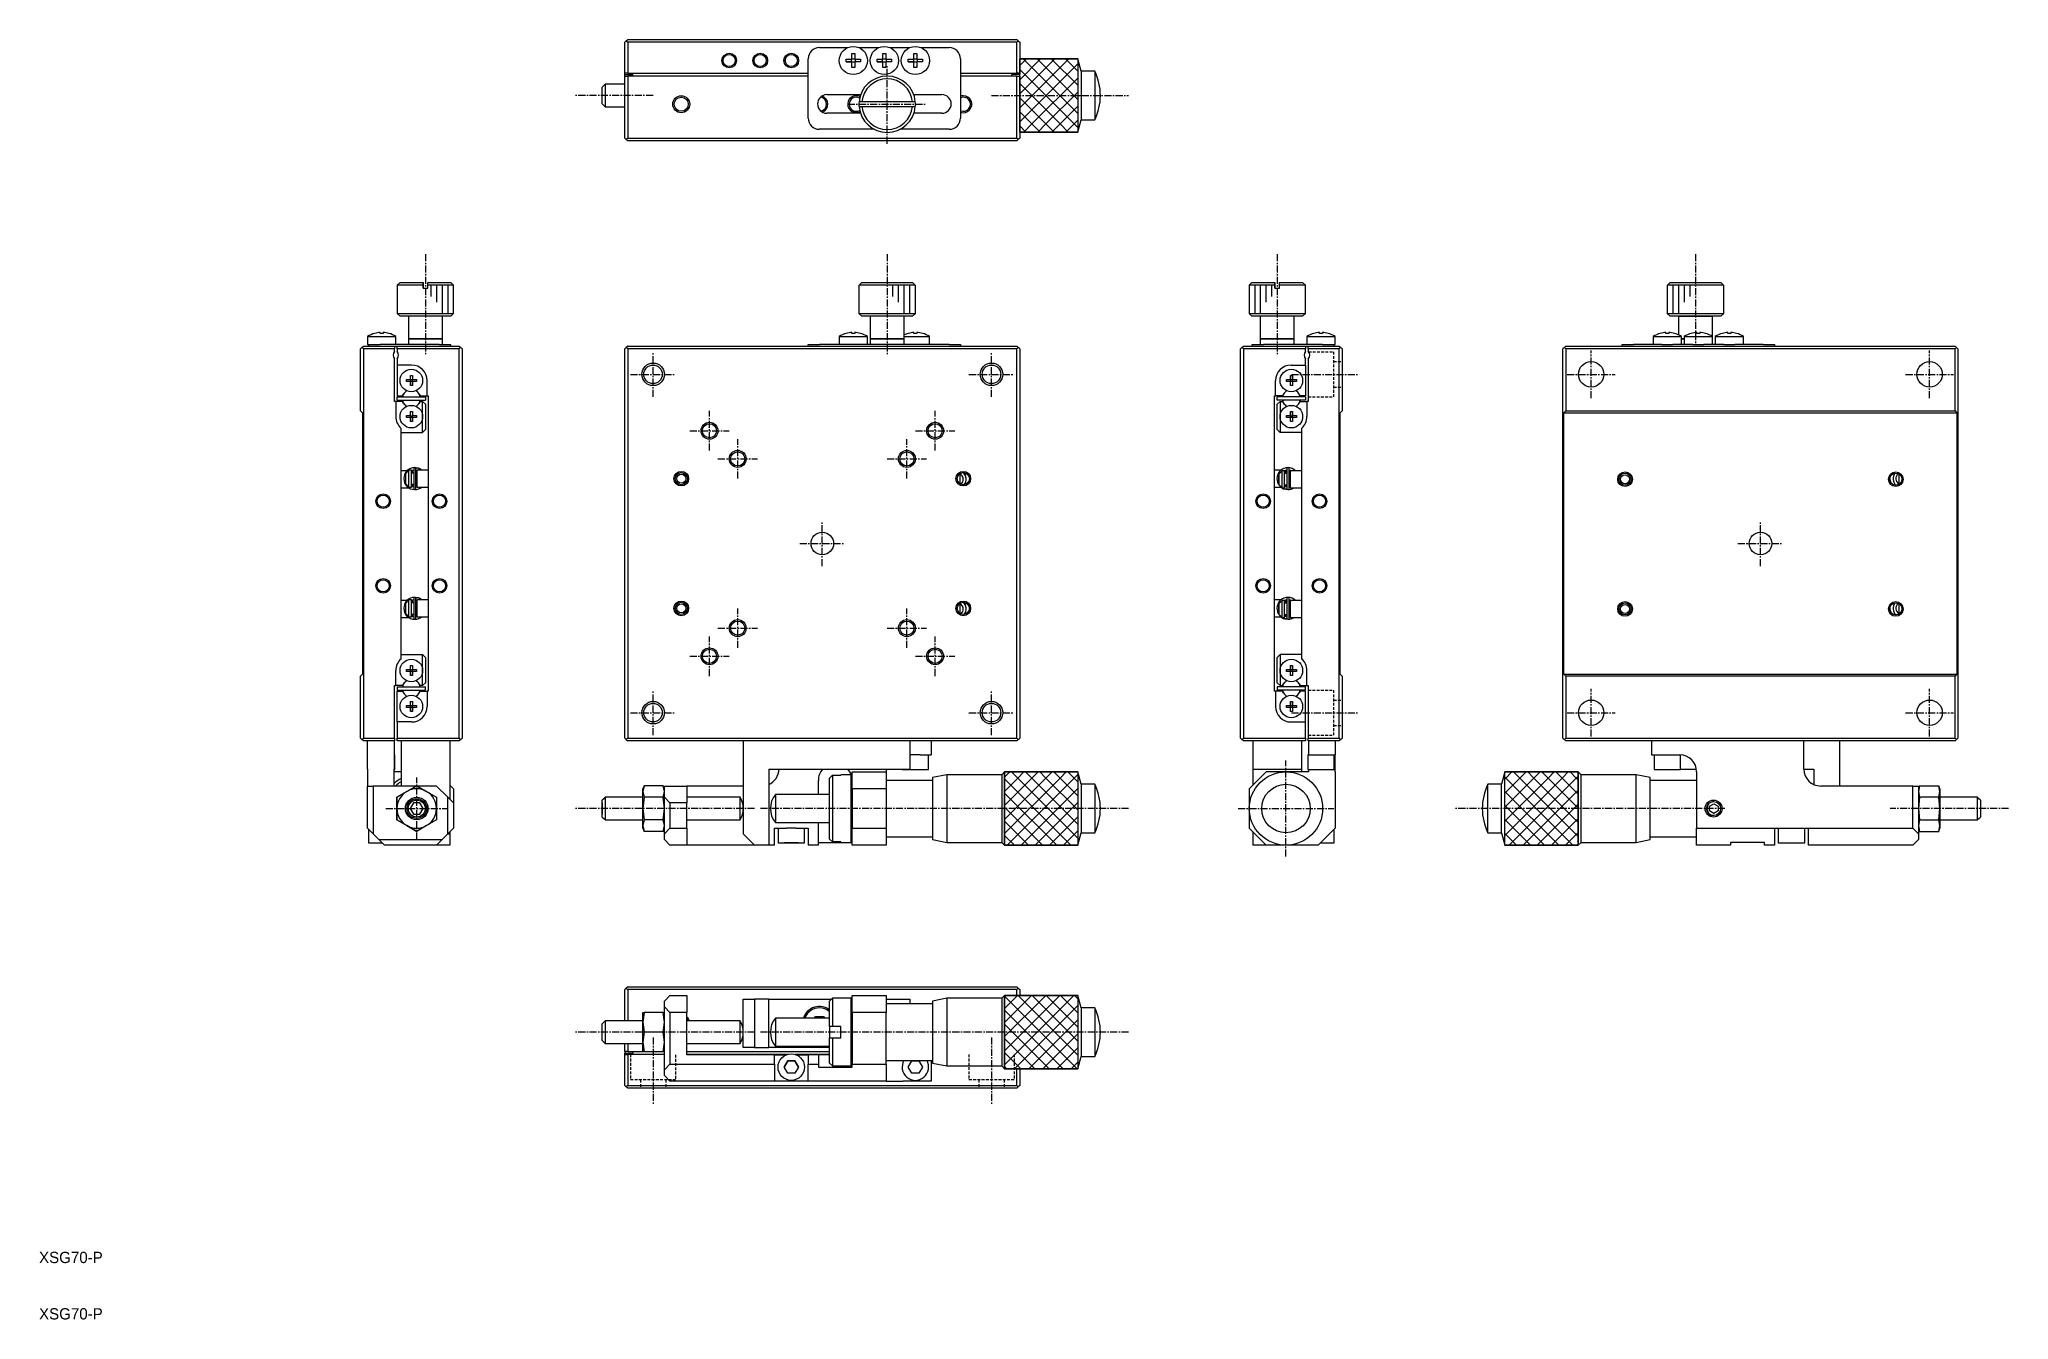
# Model space of a CAD drawing. Extents: x 10 to 359, y 10 to 237.
import ezdxf

# ---------------------------------------------------------------- set-up
doc = ezdxf.new("R2010")
doc.units = 0
doc.linetypes.add('CENTER', pattern=[2, 1.25, -0.25, 0.25, -0.25])
doc.linetypes.add('DASHED', pattern=[0.75, 0.5, -0.25])
doc.layers.get('0').update_dxf_attribs({"linetype": 'CONTINUOUS'})
doc.layers.add('CENTER', color=1, linetype='CENTER')
doc.styles.get("Standard").update_dxf_attribs({"font": 'FG教科書体NT-M'})

msp = doc.modelspace()

# ---------------------------------------------------------------- texts
at = {"color": 7, "linetype": 'CONTINUOUS'}
for p in [(10, 20), (10, 10)]:
    msp.add_text('XSG70-P', height=2, dxfattribs=at).set_placement(p)

# ---------------------------------------------------------------- linework, layer by layer
at = {"color": 7, "linetype": 'CONTINUOUS'}
for p, q in [((113.849997, 236.5), (114.099997, 236.75)), ((113.849997, 231), (113.849997, 236.5)), ((114.099997, 236.75), (114.349997, 237)), ((114.099997, 236.75), (114.349997, 236.5)), ((114.349997, 237), (183.349997, 237)), ((114.349997, 236.5), (114.349997, 231)), ((183.349997, 236.5), (114.349997, 236.5)), ((148.349997, 235.55), (153.370201, 235.55)), ((154.089997, 234.50859), (154.609997, 234.50859)), ((154.089997, 233.51), (154.089997, 234.50859)), ((154.609997, 234.50859), (154.609997, 233.51)), ((155.329792, 235.55), (158.870201, 235.55)), ((159.589997, 234.50859), (160.109997, 234.50859)), ((159.589997, 233.51), (159.589997, 234.50859)), ((160.109997, 234.50859), (160.109997, 233.51)), ((160.829792, 235.55), (164.370201, 235.55)), ((165.089997, 234.50859), (165.609997, 234.50859)), ((165.089997, 233.51), (165.089997, 234.50859)), ((165.609997, 234.50859), (165.609997, 233.51)), ((166.329792, 235.55), (171.349997, 235.55)), ((183.349997, 237), (183.599997, 236.75)), ((183.349997, 236.5), (183.599997, 236.75)), ((183.349997, 231), (183.349997, 236.5)), ((183.599997, 236.75), (183.849997, 236.5)), ((114.349997, 231), (113.849997, 231)), ((113.849997, 230.75), (113.849997, 231)), ((113.849997, 230.75), (115.249997, 230.75)), ((113.849997, 230.5), (113.849997, 230.75)), ((113.849997, 219.5), (113.849997, 230.5)), ((113.849997, 230.5), (114.349997, 230.5)), ((114.349997, 231), (146.349997, 231)), ((114.349997, 230.5), (114.349997, 219.5)), ((146.349997, 230.5), (114.349997, 230.5)), ((115.249997, 230.5), (115.249997, 230.75)), ((146.349997, 223.05), (146.349997, 233.55)), ((153.091407, 232.99), (153.091407, 233.51)), ((153.091407, 233.51), (154.089997, 233.51)), ((154.089997, 232.99), (153.091407, 232.99)), ((153.091407, 232.99), (154.048622, 232.99)), ((154.048622, 232.99), (154.048622, 233.51)), ((154.089997, 232.99), (154.048622, 232.99)), ((154.089997, 233.551375), (154.609997, 233.551375)), ((154.089997, 231.99141), (154.089997, 232.99)), ((154.609997, 232.948625), (154.089997, 232.948625)), ((154.609997, 231.99141), (154.089997, 231.99141)), ((154.609997, 233.51), (155.608586, 233.51)), ((154.609997, 232.99), (154.609997, 231.99141)), ((155.608586, 232.99), (154.609997, 232.99)), ((154.651371, 232.99), (154.609997, 232.99)), ((154.651371, 233.51), (154.651371, 232.99)), ((155.608586, 232.99), (154.651371, 232.99)), ((155.608586, 233.51), (155.608586, 232.99)), ((158.591407, 232.99), (158.591407, 233.51)), ((158.591407, 233.51), (159.589997, 233.51)), ((159.589997, 232.99), (158.591407, 232.99)), ((158.591407, 232.99), (159.548622, 232.99)), ((159.548622, 232.99), (159.548622, 233.51)), ((159.589997, 232.99), (159.548622, 232.99)), ((159.589997, 233.551375), (160.109997, 233.551375)), ((159.589997, 231.99141), (159.589997, 232.99)), ((160.109997, 232.948625), (159.589997, 232.948625)), ((160.109997, 231.99141), (159.589997, 231.99141)), ((160.109997, 233.51), (161.108586, 233.51)), ((160.109997, 232.99), (160.109997, 231.99141)), ((161.108586, 232.99), (160.109997, 232.99)), ((160.151371, 232.99), (160.109997, 232.99)), ((160.151371, 233.51), (160.151371, 232.99)), ((161.108586, 232.99), (160.151371, 232.99)), ((161.108586, 233.51), (161.108586, 232.99)), ((164.091407, 232.99), (164.091407, 233.51)), ((164.091407, 233.51), (165.089997, 233.51)), ((165.089997, 232.99), (164.091407, 232.99)), ((164.091407, 232.99), (165.048622, 232.99)), ((165.048622, 232.99), (165.048622, 233.51)), ((165.089997, 232.99), (165.048622, 232.99)), ((165.089997, 233.551375), (165.609997, 233.551375)), ((165.089997, 231.99141), (165.089997, 232.99)), ((165.609997, 232.948625), (165.089997, 232.948625)), ((165.609997, 231.99141), (165.089997, 231.99141)), ((165.609997, 233.51), (166.608586, 233.51)), ((165.609997, 232.99), (165.609997, 231.99141)), ((166.608586, 232.99), (165.609997, 232.99)), ((165.651371, 232.99), (165.609997, 232.99)), ((165.651371, 233.51), (165.651371, 232.99)), ((166.608586, 232.99), (165.651371, 232.99)), ((166.608586, 233.51), (166.608586, 232.99)), ((173.349997, 233.55), (173.349997, 223.05)), ((173.349997, 231), (183.349997, 231)), ((183.349997, 230.5), (173.349997, 230.5)), ((183.849997, 230.75), (182.449997, 230.75)), ((182.449997, 230.5), (182.449997, 230.75)), ((183.849997, 231), (183.349997, 231)), ((183.349997, 219.5), (183.349997, 230.5)), ((183.349997, 230.5), (183.849997, 230.5)), ((183.849997, 233.549999), (194.150004, 233.549999)), ((183.849997, 220.550001), (183.849997, 233.549999)), ((183.849997, 231), (183.849997, 230.75)), ((183.849997, 230.5), (183.849997, 230.75)), ((183.849997, 230.5), (183.849997, 219.5)), ((194.739492, 231.35), (194.150004, 233.549999)), ((194.150004, 233.549999), (194.150004, 220.550001)), ((194.739492, 231.35), (194.739492, 222.75)), ((197.150003, 231.35), (194.739492, 231.35)), ((197.150003, 231.35), (197.150003, 222.75)), ((110.099996, 228.8), (109.849996, 228.55)), ((109.849997, 227.05), (109.849996, 228.55)), ((109.849997, 225.55), (109.849997, 227.05)), ((110.349996, 229.05), (110.099996, 228.8)), ((110.349996, 229.05), (110.349997, 227.05)), ((113.849997, 229.05), (110.349996, 229.05)), ((110.349997, 227.05), (110.349997, 225.05)), ((149.649997, 227.2), (155.647869, 227.2)), ((165.052124, 227.2), (170.049997, 227.2)), ((109.849997, 225.55), (110.099997, 225.3)), ((110.099997, 225.3), (110.349997, 225.05)), ((110.349997, 225.05), (113.849997, 225.05)), ((155.612909, 223.9), (149.649997, 223.9)), ((155.86781, 225.9), (155.366022, 225.9)), ((155.366022, 225.1), (155.86781, 225.1)), ((155.366022, 225.1), (165.333971, 225.1)), ((164.832183, 225.9), (155.86781, 225.9)), ((155.86781, 225.1), (164.832183, 225.1)), ((165.333971, 225.9), (164.832183, 225.9)), ((164.832183, 225.1), (165.333971, 225.1)), ((170.049997, 223.9), (165.087084, 223.9)), ((158.070194, 221.05), (148.349997, 221.05)), ((171.349997, 221.05), (162.629799, 221.05)), ((194.150004, 220.550001), (183.849997, 220.550001)), ((194.150004, 220.550001), (194.739492, 222.75)), ((194.739492, 222.75), (197.150003, 222.75)), ((114.099997, 219.25), (113.849997, 219.5)), ((114.349997, 219.5), (114.099997, 219.25)), ((114.349997, 219), (114.099997, 219.25)), ((114.349997, 219.5), (183.349997, 219.5)), ((183.349997, 219), (114.349997, 219)), ((183.599997, 219.25), (183.349997, 219.5)), ((183.599997, 219.25), (183.349997, 219)), ((183.849997, 219.5), (183.599997, 219.25)), ((74, 193.9), (73.5, 193.4)), ((78.1, 193.4), (73.5, 193.4)), ((73.5, 193.4), (73.5, 188.4)), ((74, 193.9), (78.1, 193.9)), ((78.1, 193.4), (78.1, 193.9)), ((78.1, 193.9), (78.1, 193.4)), ((78.1, 192.9), (78.1, 193.4)), ((78.1, 193.4), (78.1, 192.9)), ((78.1, 192.9), (78.9, 192.9)), ((78.9, 193.9), (83, 193.9)), ((78.9, 193.4), (78.9, 193.9)), ((83.5, 193.4), (78.9, 193.4)), ((78.9, 192.9), (78.9, 193.4)), ((83.5, 193.4), (83, 193.9)), ((83.5, 188.4), (83.5, 193.4)), ((155.349997, 192.9), (155.366022, 192.9)), ((155.349997, 192.9), (155.366022, 192.9)), ((155.349997, 192.9), (155.349997, 188.4)), ((155.366022, 193.4), (155.86781, 193.9)), ((165.333971, 193.4), (155.366022, 193.4)), ((155.366022, 192.9), (155.366022, 193.4)), ((155.86781, 193.9), (164.832183, 193.9)), ((155.86781, 193.9), (164.832183, 193.9)), ((164.832183, 193.9), (165.333971, 193.4)), ((165.333971, 193.4), (165.333971, 192.9)), ((165.333971, 192.9), (165.349997, 192.9)), ((165.333971, 192.9), (165.349997, 192.9)), ((165.349997, 188.4), (165.349997, 192.9)), ((225, 193.9), (224.5, 193.4)), ((229.1, 193.4), (224.5, 193.4)), ((224.5, 193.4), (224.5, 188.4)), ((225, 193.9), (229.1, 193.9)), ((229.1, 193.4), (229.1, 193.9)), ((229.1, 193.9), (229.1, 193.4)), ((229.1, 192.9), (229.1, 193.4)), ((229.1, 193.4), (229.1, 192.9)), ((229.1, 192.9), (229.9, 192.9)), ((229.9, 193.9), (234, 193.9)), ((229.9, 193.4), (229.9, 193.9)), ((234.5, 193.4), (229.9, 193.4)), ((229.9, 192.9), (229.9, 193.4)), ((234.5, 193.4), (234, 193.9)), ((234.5, 188.4), (234.5, 193.4)), ((298.650003, 192.9), (298.666029, 192.9)), ((298.650003, 192.9), (298.650003, 188.4)), ((298.666029, 193.4), (299.167817, 193.9)), ((298.666029, 192.9), (298.666029, 193.4)), ((308.633978, 193.4), (298.666029, 193.4)), ((299.167817, 193.9), (308.13219, 193.9)), ((308.13219, 193.9), (308.633978, 193.4)), ((308.633978, 193.4), (308.633978, 192.9)), ((308.633978, 192.9), (308.650003, 192.9)), ((308.650003, 188.4), (308.650003, 192.9)), ((70.49, 184.862581), (70.49, 185.034953)), ((71.01, 185.034953), (71.01, 184.862581)), ((73.5, 188.4), (78.5, 188.4)), ((73.5, 188.4), (74, 187.9)), ((78.5, 187.9), (74, 187.9)), ((75.5, 187.9), (75.5, 183.9)), ((78.5, 188.4), (83.5, 188.4)), ((83, 187.9), (78.5, 187.9)), ((81.5, 183.9), (81.5, 187.9)), ((83, 187.9), (83.5, 188.4)), ((154.089997, 184.862581), (154.089997, 185.034953)), ((154.609997, 185.034953), (154.609997, 184.862581)), ((155.349997, 188.4), (165.349997, 188.4)), ((155.349997, 188.4), (155.849997, 187.9)), ((164.849997, 187.9), (155.849997, 187.9)), ((157.349997, 187.9), (157.349997, 183.9)), ((163.349997, 183.9), (163.349997, 187.9)), ((164.849997, 187.9), (165.349997, 188.4)), ((165.089997, 184.862581), (165.089997, 185.034953)), ((165.609997, 185.034953), (165.609997, 184.862581)), ((224.5, 188.4), (234.5, 188.4)), ((224.5, 188.4), (225, 187.9)), ((234, 187.9), (225, 187.9)), ((226.5, 187.9), (226.5, 183.9)), ((232.5, 183.9), (232.5, 187.9)), ((234, 187.9), (234.5, 188.4)), ((236.99, 184.862581), (236.99, 185.034953)), ((237.51, 185.034953), (237.51, 184.862581)), ((298.390003, 184.862581), (298.390003, 185.034953)), ((298.650003, 188.4), (308.650003, 188.4)), ((298.650003, 188.4), (299.150003, 187.9)), ((298.910003, 185.034953), (298.910003, 184.862581)), ((300.650003, 187.9), (299.150003, 187.9)), ((308.150003, 187.9), (299.150003, 187.9)), ((306.650003, 187.9), (300.650003, 187.9)), ((300.650003, 187.9), (306.650003, 187.9)), ((300.650003, 187.9), (300.650003, 184.581129)), ((303.890003, 184.862581), (303.890003, 185.034953)), ((304.410003, 185.034953), (304.410003, 184.862581)), ((308.150003, 187.9), (306.650003, 187.9)), ((306.650003, 184.291657), (306.650003, 187.9)), ((308.150003, 187.9), (308.650003, 188.4)), ((309.390003, 184.862581), (309.390003, 185.034953)), ((309.910003, 185.034953), (309.910003, 184.862581)), ((67.25, 182.35), (67, 182.1)), ((67, 171.1), (67, 182.1)), ((67.25, 182.35), (67.5, 182.6)), ((67.5, 182.1), (67.25, 182.35)), ((67.5, 182.6), (73, 182.6)), ((73, 182.1), (67.5, 182.1)), ((67.5, 182.1), (67.5, 113.1)), ((68.25, 184.291657), (73.25, 184.291657)), ((68.25, 184.291657), (68.25, 182.9)), ((68.25, 182.9), (68.45, 182.9)), ((68.45, 182.6), (68.45, 182.9)), ((68.45, 182.9), (70.45, 182.9)), ((69.49141, 184.862581), (69.488067, 184.869436)), ((71.825, 182.9), (70.45, 182.9)), ((71.01, 184.862581), (70.49, 184.862581)), ((80.95, 182.9), (71.825, 182.9)), ((72.011933, 184.869436), (72.00859, 184.862581)), ((73, 182.6), (73.5, 182.6)), ((73, 182.6), (73, 182.1)), ((73, 181.661438), (73, 182.1)), ((73.25, 182.9), (73.25, 184.291657)), ((73.5, 182.6), (84.5, 182.6)), ((73.5, 182.1), (73.5, 182.6)), ((73.5, 182.1), (73.5, 181.661438)), ((84.5, 182.1), (73.5, 182.1)), ((75.5, 183.9), (78.5, 183.9)), ((78.5, 183.9), (75.5, 183.9)), ((75.5, 183.9), (75.5, 182.9)), ((78.5, 183.9), (81.5, 183.9)), ((81.5, 183.9), (78.5, 183.9)), ((80.95, 182.9), (82.95, 182.9)), ((81.5, 182.9), (81.5, 183.9)), ((82.95, 182.9), (82.95, 182.6)), ((84.5, 182.6), (84.75, 182.35)), ((84.75, 182.35), (84.5, 182.1)), ((84.5, 113.1), (84.5, 182.1)), ((85, 182.1), (84.75, 182.35)), ((85, 182.1), (85, 113.1)), ((114.099997, 182.35), (113.849997, 182.1)), ((113.849997, 113.1), (113.849997, 182.1)), ((114.349997, 182.6), (114.099997, 182.35)), ((114.349997, 182.1), (114.099997, 182.35)), ((114.349997, 182.6), (183.349997, 182.6)), ((114.349997, 182.1), (114.349997, 113.1)), ((183.349997, 182.1), (114.349997, 182.1)), ((146.349997, 182.6), (146.349997, 182.9)), ((146.349997, 182.9), (148.349997, 182.9)), ((153.274997, 182.9), (148.349997, 182.9)), ((151.849997, 184.291657), (156.849997, 184.291657)), ((151.849997, 184.291657), (151.849997, 182.9)), ((153.091407, 184.862581), (153.088064, 184.869436)), ((153.091407, 184.862581), (153.088064, 184.869436)), ((155.424997, 182.9), (153.274997, 182.9)), ((154.609997, 184.862581), (154.089997, 184.862581)), ((158.774997, 182.9), (155.424997, 182.9)), ((155.611929, 184.869436), (155.608586, 184.862581)), ((155.611929, 184.869436), (155.608586, 184.862581)), ((156.849997, 182.9), (156.849997, 184.291657)), ((157.349997, 183.9), (163.349997, 183.9)), ((163.349997, 183.9), (157.349997, 183.9)), ((157.349997, 183.9), (157.349997, 182.9)), ((160.924997, 182.9), (158.774997, 182.9)), ((164.274997, 182.9), (160.924997, 182.9)), ((163.349997, 184.291657), (167.849997, 184.291657)), ((163.349997, 182.9), (163.349997, 183.9)), ((164.091407, 184.862581), (164.088064, 184.869436)), ((164.091407, 184.862581), (164.088064, 184.869436)), ((166.424997, 182.9), (164.274997, 182.9)), ((165.609997, 184.862581), (165.089997, 184.862581)), ((171.349997, 182.9), (166.424997, 182.9)), ((166.611929, 184.869436), (166.608586, 184.862581)), ((166.611929, 184.869436), (166.608586, 184.862581)), ((167.849997, 182.9), (167.849997, 184.291657)), ((171.349997, 182.9), (173.349997, 182.9)), ((173.349997, 182.9), (173.349997, 182.6)), ((183.599997, 182.35), (183.349997, 182.6)), ((183.599997, 182.35), (183.349997, 182.1)), ((183.349997, 113.1), (183.349997, 182.1)), ((183.849997, 182.1), (183.599997, 182.35)), ((183.849997, 182.1), (183.849997, 113.1)), ((223.25, 182.35), (223, 182.1)), ((223, 113.1), (223, 182.1)), ((223.25, 182.35), (223.5, 182.6)), ((223.5, 182.1), (223.25, 182.35)), ((223.5, 182.6), (234.5, 182.6)), ((234.5, 182.1), (223.5, 182.1)), ((223.5, 182.1), (223.5, 113.1)), ((225.05, 182.6), (225.05, 182.9)), ((225.05, 182.9), (227.05, 182.9)), ((226.5, 183.9), (232.5, 183.9)), ((232.5, 183.9), (226.5, 183.9)), ((226.5, 183.9), (226.5, 182.9)), ((236.175, 182.9), (227.05, 182.9)), ((232.5, 182.9), (232.5, 183.9)), ((234.5, 182.6), (235, 182.6)), ((234.5, 182.6), (234.5, 182.1)), ((234.5, 181.661438), (234.5, 182.1)), ((234.75, 184.291657), (239.75, 184.291657)), ((234.75, 184.291657), (234.75, 182.9)), ((235, 182.1), (235, 182.6)), ((235, 182.6), (240.5, 182.6)), ((240.5, 182.1), (235, 182.1)), ((235, 182.1), (235, 181.661438)), ((235.99141, 184.862581), (235.988067, 184.869436)), ((237.55, 182.9), (236.175, 182.9)), ((237.51, 184.862581), (236.99, 184.862581)), ((237.55, 182.9), (239.55, 182.9)), ((238.511933, 184.869436), (238.50859, 184.862581)), ((239.55, 182.9), (239.75, 182.9)), ((239.55, 182.9), (239.55, 182.6)), ((239.75, 182.9), (239.75, 184.291657)), ((240.5, 182.6), (240.75, 182.35)), ((240.75, 182.35), (240.5, 182.1)), ((240.5, 113.1), (240.5, 182.1)), ((241, 182.1), (240.75, 182.35)), ((241, 182.1), (241, 171.1)), ((280.400003, 182.35), (280.150003, 182.1)), ((280.150003, 113.1), (280.150003, 182.1)), ((280.650003, 182.6), (280.400003, 182.35)), ((280.650003, 182.1), (280.400003, 182.35)), ((280.650003, 182.6), (349.650003, 182.6)), ((280.650003, 182.1), (280.650003, 171.1)), ((349.650003, 182.1), (280.650003, 182.1)), ((290.650003, 182.6), (290.650003, 182.9)), ((290.650003, 182.9), (292.650003, 182.9)), ((297.575003, 182.9), (292.650003, 182.9)), ((296.150003, 184.291657), (298.650003, 184.291657)), ((296.150003, 184.291657), (296.150003, 182.9)), ((297.391414, 184.862581), (297.388071, 184.869436)), ((297.670208, 182.9), (297.575003, 182.9)), ((297.670208, 182.9), (298.650003, 182.9)), ((298.910003, 184.862581), (298.390003, 184.862581)), ((298.650003, 184.291657), (301.150003, 184.291657)), ((298.650003, 182.9), (299.629799, 182.9)), ((299.725003, 182.9), (299.629799, 182.9)), ((303.075003, 182.9), (299.725003, 182.9)), ((299.911936, 184.869436), (299.908593, 184.862581)), ((301.150003, 182.9), (301.150003, 184.291657)), ((301.150003, 183.9), (301.650003, 183.9)), ((301.650003, 183.9), (301.150003, 183.9)), ((301.650003, 184.291657), (304.150003, 184.291657)), ((301.650003, 184.291657), (301.650003, 182.9)), ((302.891414, 184.862581), (302.888071, 184.869436)), ((303.170208, 182.9), (303.075003, 182.9)), ((303.170208, 182.9), (304.150003, 182.9)), ((304.410003, 184.862581), (303.890003, 184.862581)), ((304.150003, 184.291657), (306.650003, 184.291657)), ((304.150003, 182.9), (305.129799, 182.9)), ((305.225003, 182.9), (305.129799, 182.9)), ((308.575003, 182.9), (305.225003, 182.9)), ((305.411936, 184.869436), (305.408593, 184.862581)), ((306.650003, 182.9), (306.650003, 184.291657)), ((307.150003, 184.291657), (309.650003, 184.291657)), ((307.150003, 184.291657), (307.150003, 182.9)), ((308.391414, 184.862581), (308.388071, 184.869436)), ((308.670208, 182.9), (308.575003, 182.9)), ((308.670208, 182.9), (309.650003, 182.9)), ((309.910003, 184.862581), (309.390003, 184.862581)), ((309.650003, 184.291657), (312.150003, 184.291657)), ((309.650003, 182.9), (310.629799, 182.9)), ((310.725003, 182.9), (310.629799, 182.9)), ((315.650003, 182.9), (310.725003, 182.9)), ((310.911936, 184.869436), (310.908593, 184.862581)), ((312.150003, 182.9), (312.150003, 184.291657)), ((315.650003, 182.9), (317.650003, 182.9)), ((317.650003, 182.9), (317.650003, 182.6)), ((349.900003, 182.35), (349.650003, 182.6)), ((349.900003, 182.35), (349.650003, 182.1)), ((349.650003, 171.1), (349.650003, 182.1)), ((350.150003, 182.1), (349.900003, 182.35)), ((350.150003, 182.1), (350.150003, 113.1)), ((73, 172.8), (73, 180.338562)), ((73.5, 180.338562), (73.5, 179.25)), ((76.05, 179.25), (73.5, 179.25)), ((73.5, 179.25), (73.5, 173.8)), ((231.95, 179.25), (234.5, 179.25)), ((234.5, 179.25), (234.5, 180.338562)), ((234.5, 179.25), (234.5, 173.8)), ((235, 180.338562), (235, 172.8)), ((75.113639, 176.68), (75.82, 176.68)), ((75.113639, 176.32), (75.113639, 176.68)), ((75.82, 176.32), (75.113639, 176.32)), ((75.82, 177.386361), (76.18, 177.386361)), ((75.82, 176.68), (75.82, 177.386361)), ((75.830372, 176.669628), (75.82, 176.68)), ((75.830372, 176.330372), (75.82, 176.32)), ((75.82, 175.613639), (75.82, 176.32)), ((76.18, 175.613639), (75.82, 175.613639)), ((75.830372, 176.330372), (75.830372, 176.669628)), ((75.830372, 176.669628), (76.169628, 176.669628)), ((76.169628, 176.330372), (75.830372, 176.330372)), ((76.169628, 176.669628), (76.18, 176.68)), ((76.169628, 176.669628), (76.169628, 176.330372)), ((76.169628, 176.330372), (76.18, 176.32)), ((76.18, 177.386361), (76.18, 176.68)), ((76.18, 177.386361), (76.18, 176.68)), ((76.18, 176.68), (76.886361, 176.68)), ((76.18, 176.32), (76.18, 175.613639)), ((76.886361, 176.32), (76.18, 176.32)), ((76.18, 175.613639), (76.18, 176.32)), ((76.886361, 176.68), (76.886361, 176.32)), ((78.8, 173.8), (78.8, 176.5)), ((229.2, 173.8), (229.2, 176.5)), ((231.113639, 176.32), (231.113639, 176.68)), ((231.113639, 176.68), (231.82, 176.68)), ((231.82, 176.32), (231.113639, 176.32)), ((231.82, 177.386361), (232.18, 177.386361)), ((231.82, 176.68), (231.82, 177.386361)), ((231.82, 177.386361), (231.82, 176.68)), ((231.830372, 176.669628), (231.82, 176.68)), ((231.830372, 176.330372), (231.82, 176.32)), ((231.82, 175.613639), (231.82, 176.32)), ((231.82, 175.613639), (231.82, 176.32)), ((232.18, 175.613639), (231.82, 175.613639)), ((231.830372, 176.669628), (232.169628, 176.669628)), ((231.830372, 176.330372), (231.830372, 176.669628)), ((232.169628, 176.330372), (231.830372, 176.330372)), ((232.169628, 176.669628), (232.18, 176.68)), ((232.169628, 176.669628), (232.169628, 176.330372)), ((232.169628, 176.330372), (232.18, 176.32)), ((232.18, 177.386361), (232.18, 176.68)), ((232.18, 176.68), (232.886361, 176.68)), ((232.18, 176.32), (232.18, 175.613639)), ((232.886361, 176.32), (232.18, 176.32)), ((232.886361, 176.68), (232.886361, 176.32)), ((67, 171.1), (67.35, 170.75)), ((73.25, 172.8), (73, 172.8)), ((73.25, 172.8), (73.25, 170.1)), ((74.455588, 172.8), (73.25, 172.8)), ((73.5, 173.8), (74.455588, 173.8)), ((73.5, 173), (73.5, 173.6)), ((73.5, 173.6), (78.5, 173.6)), ((73.5, 173), (78.5, 173)), ((74.455588, 173.8), (74.625185, 174.09375)), ((74.625185, 172.50625), (74.455588, 172.8)), ((77.374815, 174.09375), (77.544412, 173.8)), ((77.544412, 172.8), (77.374815, 172.50625)), ((77.544412, 173.8), (78.8, 173.8)), ((78, 172.8), (77.544412, 172.8)), ((78, 170.1), (78, 172.8)), ((78, 172.8), (78.5, 172.3)), ((78.5, 173.6), (78.5, 173)), ((78.5, 172.3), (78.5, 167.8)), ((78.8, 173.8), (79, 173.8)), ((79, 173.8), (79, 121.4)), ((229, 173.8), (229.2, 173.8)), ((229, 121.4), (229, 173.8)), ((230.455588, 173.8), (229.2, 173.8)), ((229.5, 173), (229.5, 173.6)), ((234.5, 173.6), (229.5, 173.6)), ((234.5, 173), (229.5, 173)), ((229.5, 172.3), (230, 172.8)), ((229.5, 167.8), (229.5, 172.3)), ((230, 172.8), (230, 170.1)), ((230, 172.8), (230.455588, 172.8)), ((230.625185, 174.09375), (230.455588, 173.8)), ((230.455588, 172.8), (230.625185, 172.50625)), ((233.544412, 173.8), (233.374815, 174.09375)), ((233.374815, 172.50625), (233.544412, 172.8)), ((234.5, 173.8), (233.544412, 173.8)), ((233.544412, 172.8), (234.75, 172.8)), ((234.5, 173.6), (234.5, 173)), ((234.75, 172.8), (234.75, 170.1)), ((235, 172.8), (234.75, 172.8)), ((240.65, 170.75), (241, 171.1)), ((280.300003, 170.75), (280.650003, 171.1)), ((280.650003, 171.1), (349.650003, 171.1)), ((349.650003, 171.1), (350.000003, 170.75)), ((67.35, 170.75), (67.35, 124.45)), ((74.2, 160.075), (74.2, 168.020938)), ((75.113639, 170.28), (75.82, 170.28)), ((75.113639, 169.92), (75.113639, 170.28)), ((75.82, 169.92), (75.113639, 169.92)), ((75.82, 170.986361), (76.18, 170.986361)), ((75.82, 170.28), (75.82, 170.986361)), ((75.830372, 170.269628), (75.82, 170.28)), ((75.830372, 169.930372), (75.82, 169.92)), ((75.82, 169.213639), (75.82, 169.92)), ((76.18, 169.213639), (75.82, 169.213639)), ((75.830372, 169.930372), (75.830372, 170.269628)), ((75.830372, 170.269628), (76.169628, 170.269628)), ((76.169628, 169.930372), (75.830372, 169.930372)), ((76.169628, 170.269628), (76.18, 170.28)), ((76.169628, 170.269628), (76.169628, 169.930372)), ((76.169628, 169.930372), (76.18, 169.92)), ((76.18, 170.986361), (76.18, 170.28)), ((76.18, 170.986361), (76.18, 170.28)), ((76.18, 170.28), (76.886361, 170.28)), ((76.18, 169.92), (76.18, 169.213639)), ((76.886361, 169.92), (76.18, 169.92)), ((76.18, 169.213639), (76.18, 169.92)), ((76.886361, 170.28), (76.886361, 169.92)), ((78, 167.3), (78, 170.1)), ((78.5, 167.8), (78, 167.3)), ((230, 167.3), (229.5, 167.8)), ((230, 170.1), (230, 167.3)), ((231.113639, 169.92), (231.113639, 170.28)), ((231.113639, 170.28), (231.82, 170.28)), ((231.82, 169.92), (231.113639, 169.92)), ((231.82, 170.986361), (232.18, 170.986361)), ((231.82, 170.28), (231.82, 170.986361)), ((231.82, 170.986361), (231.82, 170.28)), ((231.830372, 170.269628), (231.82, 170.28)), ((231.830372, 169.930372), (231.82, 169.92)), ((231.82, 169.213639), (231.82, 169.92)), ((231.82, 169.213639), (231.82, 169.92)), ((232.18, 169.213639), (231.82, 169.213639)), ((231.830372, 170.269628), (232.169628, 170.269628)), ((231.830372, 169.930372), (231.830372, 170.269628)), ((232.169628, 169.930372), (231.830372, 169.930372)), ((232.169628, 170.269628), (232.18, 170.28)), ((232.169628, 170.269628), (232.169628, 169.930372)), ((232.169628, 169.930372), (232.18, 169.92)), ((232.18, 170.986361), (232.18, 170.28)), ((232.18, 170.28), (232.886361, 170.28)), ((232.18, 169.92), (232.18, 169.213639)), ((232.886361, 169.92), (232.18, 169.92)), ((232.886361, 170.28), (232.886361, 169.92)), ((233.8, 168.020938), (233.8, 160.075)), ((240.65, 124.45), (240.65, 170.75)), ((280.300003, 124.45), (280.300003, 170.75)), ((280.300003, 170.75), (350.000003, 170.75)), ((350.000003, 170.75), (350.000003, 124.45)), ((74.2, 167.3), (78, 167.3)), ((233.8, 167.3), (230, 167.3)), ((75.5, 160.6), (75.5, 160.545683)), ((76, 160.6), (75.5, 160.6)), ((75.99981, 160.542321), (76.411485, 160.653536)), ((76, 157.6), (76, 160.6)), ((76.411506, 160.859909), (76.411506, 157.359909)), ((77.381193, 160.892969), (76.633654, 161.053626)), ((76.808138, 160.887204), (76.79999, 160.883279)), ((76.801506, 157.359909), (76.801506, 160.859909)), ((76.839511, 160.901115), (76.808138, 160.887204)), ((76.871527, 160.913441), (76.839511, 160.901115)), ((76.904107, 160.92415), (76.871527, 160.913441)), ((76.937171, 160.933217), (76.904107, 160.92415)), ((76.97064, 160.940621), (76.937171, 160.933217)), ((77.00443, 160.946344), (76.97064, 160.940621)), ((77, 160.6), (77, 157.6)), ((79, 160.6), (77, 160.6)), ((77.038459, 160.950371), (77.00443, 160.946344)), ((77.072643, 160.952693), (77.038459, 160.950371)), ((77.106901, 160.953304), (77.072643, 160.952693)), ((77.141147, 160.952203), (77.106901, 160.953304)), ((77.175298, 160.949392), (77.141147, 160.952203)), ((77.20927, 160.944877), (77.175298, 160.949392)), ((77.24298, 160.93867), (77.20927, 160.944877)), ((77.276346, 160.930784), (77.24298, 160.93867)), ((77.271911, 160.611398), (77.265732, 160.6)), ((77.278245, 160.623513), (77.271911, 160.611398)), ((77.380579, 160.893246), (77.2763, 160.59999)), ((77.309286, 160.921239), (77.276346, 160.930784)), ((77.284692, 160.636263), (77.278245, 160.623513)), ((77.29121, 160.649565), (77.284692, 160.636263)), ((77.297754, 160.663328), (77.29121, 160.649565)), ((77.304281, 160.677461), (77.297754, 160.663328)), ((77.310747, 160.69187), (77.304281, 160.677461)), ((77.341717, 160.910057), (77.309286, 160.921239)), ((77.317109, 160.706458), (77.310747, 160.69187)), ((77.323325, 160.721128), (77.317109, 160.706458)), ((77.329353, 160.735781), (77.323325, 160.721128)), ((77.335152, 160.750321), (77.329353, 160.735781)), ((77.340685, 160.764649), (77.335152, 160.750321)), ((77.345913, 160.77867), (77.340685, 160.764649)), ((77.371894, 160.897982), (77.341717, 160.910057)), ((77.350803, 160.792291), (77.345913, 160.77867)), ((77.355321, 160.80542), (77.350803, 160.792291)), ((77.359438, 160.81797), (77.355321, 160.80542)), ((77.363125, 160.829857), (77.359438, 160.81797)), ((77.366359, 160.841001), (77.363125, 160.829857)), ((77.369117, 160.851328), (77.366359, 160.841001)), ((77.371381, 160.860769), (77.369117, 160.851328)), ((77.370628, 160.89825), (77.372567, 160.897593)), ((77.373136, 160.869261), (77.371381, 160.860769)), ((77.854437, 160.600223), (77.371474, 160.897171)), ((77.372567, 160.897593), (77.373989, 160.895741)), ((77.37437, 160.876747), (77.373136, 160.869261)), ((77.373989, 160.895741), (77.374884, 160.892706)), ((77.375076, 160.883177), (77.37437, 160.876747)), ((77.374884, 160.892706), (77.375247, 160.888509)), ((77.375247, 160.888509), (77.375076, 160.883177)), ((77.40077, 160.884342), (77.381193, 160.892969)), ((230.145871, 160.6), (229, 160.6)), ((230.628526, 160.897171), (230.610568, 160.889376)), ((230.62249, 160.893794), (230.619421, 160.893246)), ((230.684303, 160.919172), (230.628106, 160.897982)), ((230.695248, 160.500064), (231.198452, 160.653543)), ((231.198494, 160.859909), (231.198494, 157.359909)), ((231.588494, 157.359909), (231.588494, 160.859909)), ((231.588548, 160.65322), (232.092175, 160.500087)), ((75.248683, 160.5), (74.2, 160.5)), ((74.2, 157.925), (74.2, 160.075)), ((74.2, 137.075), (74.2, 157.925)), ((74.2, 157.5), (75.517927, 157.5)), ((75, 160.016515), (75.5, 160.545683)), ((75, 158.183485), (75, 160.016515)), ((75.5, 157.654317), (75, 158.183485)), ((75.5, 160.545683), (75.5, 157.654317)), ((75.5, 157.654317), (75.5, 157.6)), ((75.5, 157.6), (76, 157.6)), ((76.411452, 157.566596), (75.999851, 157.677142)), ((76.2, 160.5), (76, 160.5)), ((76.411506, 160.1), (76, 160.1)), ((76, 158.1), (76.411506, 158.1)), ((76.2, 160.1), (76.2, 160.5)), ((76.2, 157.608123), (76.2, 158.1)), ((76.2, 158), (76.411506, 158)), ((76.801506, 160.258228), (76.80184, 160.272462)), ((77, 160.1), (76.801506, 160.1)), ((76.801506, 158.1), (77, 158.1)), ((76.801506, 158), (77, 158)), ((76.80159, 157.954552), (76.801506, 157.961589)), ((76.802303, 157.939539), (76.80159, 157.954552)), ((76.80184, 160.272462), (76.802902, 160.287451)), ((76.803744, 157.924577), (76.802303, 157.939539)), ((76.802902, 160.287451), (76.804689, 160.302369)), ((76.805909, 157.909699), (76.803744, 157.924577)), ((76.804689, 160.302369), (76.807198, 160.317181)), ((76.808795, 157.894943), (76.805909, 157.909699)), ((76.807198, 160.317181), (76.810422, 160.331853)), ((76.812396, 157.880341), (76.808795, 157.894943)), ((76.810422, 160.331853), (76.814354, 160.346349)), ((76.816703, 157.86593), (76.812396, 157.880341)), ((76.814354, 160.346349), (76.818987, 160.360635)), ((76.821708, 157.851744), (76.816703, 157.86593)), ((76.818987, 160.360635), (76.824309, 160.374678)), ((76.827401, 157.837816), (76.821708, 157.851744)), ((76.824309, 160.374678), (76.830309, 160.388444)), ((76.833769, 157.824181), (76.827401, 157.837816)), ((76.830309, 160.388444), (76.836973, 160.401901)), ((76.840798, 157.810871), (76.833769, 157.824181)), ((76.836973, 160.401901), (76.844288, 160.415015)), ((76.848473, 157.79792), (76.840798, 157.810871)), ((76.844288, 160.415015), (76.852236, 160.427755)), ((76.856778, 157.78536), (76.848473, 157.79792)), ((76.852236, 160.427755), (76.860801, 160.44009)), ((76.865693, 157.773223), (76.856778, 157.78536)), ((76.860801, 160.44009), (76.869963, 160.451989)), ((76.875199, 157.761538), (76.865693, 157.773223)), ((76.869963, 160.451989), (76.879701, 160.463423)), ((76.885274, 157.750336), (76.875199, 157.761538)), ((76.879701, 160.463423), (76.889994, 160.474363)), ((76.895894, 157.739647), (76.885274, 157.750336)), ((76.889994, 160.474363), (76.900817, 160.484781)), ((76.907036, 157.729497), (76.895894, 157.739647)), ((76.900817, 160.484781), (76.912147, 160.494649)), ((76.918673, 157.719914), (76.907036, 157.729497)), ((76.912147, 160.494649), (76.923957, 160.503944)), ((76.930777, 157.710924), (76.918673, 157.719914)), ((76.923957, 160.503944), (76.936219, 160.512638)), ((76.943318, 157.702551), (76.930777, 157.710924)), ((76.936219, 160.512638), (76.948903, 160.52071)), ((76.956267, 157.694817), (76.943318, 157.702551)), ((76.948903, 160.52071), (76.96198, 160.528138)), ((76.969591, 157.687745), (76.956267, 157.694817)), ((76.96198, 160.528138), (76.975418, 160.5349)), ((76.983257, 157.681354), (76.969591, 157.687745)), ((76.975418, 160.5349), (76.989183, 160.540978)), ((76.99723, 157.675663), (76.983257, 157.681354)), ((76.989183, 160.540978), (76.999977, 160.545178)), ((76.999981, 157.674638), (76.99723, 157.675663)), ((77, 157.6), (79, 157.6)), ((77.313649, 157.299978), (77.314961, 157.300405)), ((77.314961, 157.300405), (77.316138, 157.30079)), ((77.316138, 157.30079), (77.317401, 157.301207)), ((77.317401, 157.301207), (77.319494, 157.301903)), ((77.319494, 157.301903), (77.322134, 157.302791)), ((77.322134, 157.302791), (77.323183, 157.303148)), ((77.323183, 157.303148), (77.3251, 157.303804)), ((77.3251, 157.303804), (77.326293, 157.304216)), ((77.326293, 157.304216), (77.330602, 157.305723)), ((77.330602, 157.305723), (77.332031, 157.30623)), ((77.332031, 157.30623), (77.334843, 157.307238)), ((77.334843, 157.307238), (77.371894, 157.321835)), ((77.368163, 157.322097), (77.370628, 157.321567)), ((77.370628, 157.321567), (77.370322, 157.322295)), ((77.371894, 157.321835), (77.370628, 157.321567)), ((77.371662, 157.322726), (77.389585, 157.330508)), ((173.249997, 159.916515), (173.249997, 159.992448)), ((173.249997, 159.991978), (173.249997, 158.208022)), ((173.249997, 159.916515), (173.249997, 158.208022)), ((229, 157.6), (230.169533, 157.6)), ((229.8, 159.916515), (230.3, 160.445683)), ((229.8, 158.083485), (229.8, 159.916515)), ((229.8, 159.916515), (229.8, 158.083485)), ((230.3, 157.554317), (229.8, 158.083485)), ((230.3, 160.5), (230.3, 160.445683)), ((230.8, 160.5), (230.3, 160.5)), ((230.3, 160.445683), (230.3, 157.554317)), ((230.3, 157.554317), (230.3, 157.5)), ((230.3, 157.5), (230.8, 157.5)), ((230.598949, 157.335601), (230.626054, 157.323722)), ((230.619229, 157.32662), (230.666356, 157.499999)), ((230.625014, 157.337736), (230.624744, 157.332234)), ((230.624744, 157.332234), (230.625002, 157.327845)), ((230.625002, 157.327845), (230.625443, 157.325637)), ((230.625809, 157.344315), (230.625014, 157.337736)), ((230.625443, 157.325637), (230.628106, 157.321835)), ((230.627125, 157.351928), (230.625809, 157.344315)), ((230.628954, 157.360524), (230.627125, 157.351928)), ((230.628106, 157.321835), (230.658283, 157.30976)), ((230.631282, 157.370046), (230.628954, 157.360524)), ((230.634095, 157.380433), (230.631282, 157.370046)), ((230.637374, 157.391615), (230.634095, 157.380433)), ((230.641098, 157.403519), (230.637374, 157.391615)), ((230.645242, 157.416066), (230.641098, 157.403519)), ((230.649778, 157.429174), (230.645242, 157.416066)), ((230.654677, 157.442755), (230.649778, 157.429174)), ((230.659906, 157.456722), (230.654677, 157.442755)), ((230.658283, 157.30976), (230.690714, 157.298578)), ((230.665432, 157.470981), (230.659906, 157.456722)), ((230.671217, 157.485439), (230.665432, 157.470981)), ((230.677223, 157.5), (230.671217, 157.485439)), ((230.676509, 157.30292), (231.366344, 157.166191)), ((230.690714, 157.298578), (230.723654, 157.289033)), ((230.723654, 157.289033), (230.75702, 157.281148)), ((230.75702, 157.281148), (230.79073, 157.27494)), ((230.779625, 157.680224), (230.76721, 157.685612)), ((230.780252, 160.539155), (230.781755, 160.539534)), ((230.781518, 160.539423), (230.796078, 160.545203)), ((230.79073, 157.27494), (230.824702, 157.270425)), ((230.796078, 160.545203), (230.810345, 160.550029)), ((230.804303, 157.671733), (230.799974, 157.673215)), ((230.8, 157.5), (230.8, 160.5)), ((231.198494, 160), (230.8, 160)), ((230.8, 158), (231.198494, 158)), ((230.818733, 157.667321), (230.804303, 157.671733)), ((230.810345, 160.550029), (230.824842, 160.554126)), ((230.833368, 157.663648), (230.818733, 157.667321)), ((230.824702, 157.270425), (230.858853, 157.267614)), ((230.824842, 160.554126), (230.839532, 160.557481)), ((230.848171, 157.660726), (230.833368, 157.663648)), ((230.839532, 160.557481), (230.854379, 160.560085)), ((230.863103, 157.658563), (230.848171, 157.660726)), ((230.854379, 160.560085), (230.869342, 160.561929)), ((230.858853, 157.267614), (230.893099, 157.266513)), ((230.878123, 157.657165), (230.863103, 157.658563)), ((230.869342, 160.561929), (230.884383, 160.563008)), ((230.893193, 157.656535), (230.878123, 157.657165)), ((230.884383, 160.563008), (230.899463, 160.563318)), ((230.893099, 157.266513), (230.927357, 157.267124)), ((230.908273, 157.656674), (230.893193, 157.656535)), ((230.899463, 160.563318), (230.914541, 160.562858)), ((230.923323, 157.657582), (230.908273, 157.656674)), ((230.914541, 160.562858), (230.929578, 160.56163)), ((230.938303, 157.659256), (230.923323, 157.657582)), ((230.927357, 157.267124), (230.961541, 157.269446)), ((230.929578, 160.56163), (230.944534, 160.559636)), ((230.953175, 157.661689), (230.938303, 157.659256)), ((230.944534, 160.559636), (230.95937, 160.556883)), ((230.9679, 157.664875), (230.953175, 157.661689)), ((230.95937, 160.556883), (230.974046, 160.553378)), ((230.961541, 157.269446), (230.99557, 157.273474)), ((230.98244, 157.668803), (230.9679, 157.664875)), ((230.974046, 160.553378), (230.988526, 160.549131)), ((230.996757, 157.673463), (230.98244, 157.668803)), ((230.988526, 160.549131), (231.00277, 160.544155)), ((230.99557, 157.273474), (231.02936, 157.279196)), ((231.010817, 157.678839), (230.996757, 157.673463)), ((231, 160), (231, 160.5454)), ((231.198494, 160.1), (231, 160.1)), ((231, 157.674612), (231, 158)), ((231.00277, 160.544155), (231.016743, 160.538463)), ((231.024582, 157.684917), (231.010817, 157.678839)), ((231.016743, 160.538463), (231.030409, 160.532072)), ((231.03802, 157.691679), (231.024582, 157.684917)), ((231.02936, 157.279196), (231.062829, 157.2866)), ((231.030409, 160.532072), (231.043733, 160.525)), ((231.051097, 157.699107), (231.03802, 157.691679)), ((231.043733, 160.525), (231.056682, 160.517266)), ((231.063781, 157.707179), (231.051097, 157.699107)), ((231.056682, 160.517266), (231.069223, 160.508893)), ((231.062829, 157.2866), (231.095893, 157.295667)), ((231.076043, 157.715873), (231.063781, 157.707179)), ((231.069223, 160.508893), (231.081327, 160.499903)), ((231.087853, 157.725168), (231.076043, 157.715873)), ((231.081327, 160.499903), (231.092964, 160.49032)), ((231.099183, 157.735036), (231.087853, 157.725168)), ((231.092964, 160.49032), (231.104106, 160.48017)), ((231.095893, 157.295667), (231.128473, 157.306377)), ((231.110006, 157.745454), (231.099183, 157.735036)), ((231.104106, 160.48017), (231.114726, 160.469481)), ((231.120299, 157.756394), (231.110006, 157.745454)), ((231.114726, 160.469481), (231.124801, 160.458279)), ((231.130037, 157.767828), (231.120299, 157.756394)), ((231.124801, 160.458279), (231.134307, 160.446594)), ((231.128473, 157.306377), (231.160489, 157.318702)), ((231.139199, 157.779727), (231.130037, 157.767828)), ((231.134307, 160.446594), (231.143222, 160.434457)), ((231.147764, 157.792062), (231.139199, 157.779727)), ((231.143222, 160.434457), (231.151527, 160.421897)), ((231.155712, 157.804802), (231.147764, 157.792062)), ((231.151527, 160.421897), (231.159202, 160.408946)), ((231.163027, 157.817916), (231.155712, 157.804802)), ((231.159202, 160.408946), (231.166231, 160.395636)), ((231.160489, 157.318702), (231.191862, 157.332613)), ((231.169691, 157.831373), (231.163027, 157.817916)), ((231.166231, 160.395636), (231.172599, 160.382001)), ((231.175691, 157.845139), (231.169691, 157.831373)), ((231.172599, 160.382001), (231.178292, 160.368073)), ((231.181013, 157.859182), (231.175691, 157.845139)), ((231.178292, 160.368073), (231.183297, 160.353887)), ((231.185646, 157.873468), (231.181013, 157.859182)), ((231.183297, 160.353887), (231.187604, 160.339476)), ((231.189578, 157.887964), (231.185646, 157.873468)), ((231.187604, 160.339476), (231.191205, 160.324874)), ((231.192802, 157.902636), (231.189578, 157.887964)), ((231.191205, 160.324874), (231.194091, 160.310118)), ((231.191862, 157.332613), (231.20001, 157.336538)), ((231.195311, 157.917448), (231.192802, 157.902636)), ((231.194091, 160.310118), (231.196256, 160.29524)), ((231.197098, 157.932366), (231.195311, 157.917448)), ((231.196256, 160.29524), (231.197697, 160.280278)), ((231.19816, 157.947355), (231.197098, 157.932366)), ((231.197697, 160.280278), (231.19841, 160.265265)), ((231.198494, 157.961589), (231.19816, 157.947355)), ((231.19841, 160.265265), (231.198494, 160.258228)), ((231.8, 160.1), (231.588494, 160.1)), ((231.8, 160), (231.588494, 160)), ((231.588494, 158), (231.8, 158)), ((231.800099, 157.608323), (231.588516, 157.566281)), ((231.8, 160.5), (231.8, 157.5)), ((231.8, 160.5), (231.8, 160)), ((233.8, 160.5), (231.8, 160.5)), ((231.8, 160), (231.8, 158)), ((231.8, 160), (231.8, 158)), ((231.8, 158), (231.8, 157.5)), ((231.8, 157.5), (233.8, 157.5)), ((232, 160.54273), (232, 160.5)), ((233.8, 160.075), (233.8, 157.925)), ((233.8, 157.925), (233.8, 137.075)), ((338.0829, 159.109909), (338.0829, 159.13006)), ((339.750003, 158.183485), (339.750003, 159.891978)), ((339.750003, 158.183485), (339.750003, 158.107552)), ((75.248683, 137.5), (74.2, 137.5)), ((74.2, 134.925), (74.2, 137.075)), ((75, 137.016515), (75.5, 137.545683)), ((75, 135.183485), (75, 137.016515)), ((75.5, 137.6), (75.5, 137.545683)), ((76, 137.6), (75.5, 137.6)), ((75.5, 137.545683), (75.5, 134.654317)), ((75.99981, 137.542321), (76.411485, 137.653536)), ((76, 134.6), (76, 137.6)), ((76.2, 137.5), (76, 137.5)), ((76.411506, 137.1), (76, 137.1)), ((76.2, 137.1), (76.2, 137.5)), ((76.411506, 137.859909), (76.411506, 134.359909)), ((77.40077, 137.884342), (76.633654, 138.053626)), ((76.808138, 137.887204), (76.79999, 137.883279)), ((76.801506, 134.359909), (76.801506, 137.859909)), ((76.801506, 137.258228), (76.80184, 137.272462)), ((77, 137.1), (76.801506, 137.1)), ((76.80184, 137.272462), (76.802902, 137.287451)), ((76.802902, 137.287451), (76.804689, 137.302369)), ((76.804689, 137.302369), (76.807198, 137.317181)), ((76.807198, 137.317181), (76.810422, 137.331853)), ((76.839511, 137.901115), (76.808138, 137.887204)), ((76.810422, 137.331853), (76.814354, 137.346349)), ((76.814354, 137.346349), (76.818987, 137.360635)), ((76.818987, 137.360635), (76.824309, 137.374678)), ((76.824309, 137.374678), (76.830309, 137.388444)), ((76.830309, 137.388444), (76.836973, 137.401901)), ((76.836973, 137.401901), (76.844288, 137.415015)), ((76.871527, 137.913441), (76.839511, 137.901115)), ((76.844288, 137.415015), (76.852236, 137.427755)), ((76.852236, 137.427755), (76.860801, 137.44009)), ((76.860801, 137.44009), (76.869963, 137.451989)), ((76.869963, 137.451989), (76.879701, 137.463423)), ((76.904107, 137.92415), (76.871527, 137.913441)), ((76.879701, 137.463423), (76.889994, 137.474363)), ((76.889994, 137.474363), (76.900817, 137.484781)), ((76.900817, 137.484781), (76.912147, 137.494649)), ((76.937171, 137.933217), (76.904107, 137.92415)), ((76.912147, 137.494649), (76.923957, 137.503944)), ((76.923957, 137.503944), (76.936219, 137.512638)), ((76.936219, 137.512638), (76.948903, 137.52071)), ((76.97064, 137.940621), (76.937171, 137.933217)), ((76.948903, 137.52071), (76.96198, 137.528138)), ((76.96198, 137.528138), (76.975418, 137.5349)), ((77.00443, 137.946344), (76.97064, 137.940621)), ((76.975418, 137.5349), (76.989183, 137.540978)), ((76.989183, 137.540978), (76.999977, 137.545178)), ((77, 137.6), (77, 134.6)), ((79, 137.6), (77, 137.6)), ((77.038459, 137.950371), (77.00443, 137.946344)), ((77.072643, 137.952693), (77.038459, 137.950371)), ((77.106901, 137.953304), (77.072643, 137.952693)), ((77.141147, 137.952203), (77.106901, 137.953304)), ((77.175298, 137.949392), (77.141147, 137.952203)), ((77.20927, 137.944877), (77.175298, 137.949392)), ((77.24298, 137.93867), (77.20927, 137.944877)), ((77.276346, 137.930784), (77.24298, 137.93867)), ((77.271911, 137.611398), (77.265732, 137.6)), ((77.278245, 137.623513), (77.271911, 137.611398)), ((77.380579, 137.893246), (77.2763, 137.59999)), ((77.309286, 137.921239), (77.276346, 137.930784)), ((77.284692, 137.636263), (77.278245, 137.623513)), ((77.29121, 137.649565), (77.284692, 137.636263)), ((77.297754, 137.663328), (77.29121, 137.649565)), ((77.304281, 137.677461), (77.297754, 137.663328)), ((77.310747, 137.69187), (77.304281, 137.677461)), ((77.341717, 137.910057), (77.309286, 137.921239)), ((77.317109, 137.706458), (77.310747, 137.69187)), ((77.323325, 137.721128), (77.317109, 137.706458)), ((77.329353, 137.735781), (77.323325, 137.721128)), ((77.335152, 137.750321), (77.329353, 137.735781)), ((77.340685, 137.764649), (77.335152, 137.750321)), ((77.345913, 137.77867), (77.340685, 137.764649)), ((77.371894, 137.897982), (77.341717, 137.910057)), ((77.350803, 137.792291), (77.345913, 137.77867)), ((77.355321, 137.80542), (77.350803, 137.792291)), ((77.359438, 137.81797), (77.355321, 137.80542)), ((77.363125, 137.829857), (77.359438, 137.81797)), ((77.366359, 137.841001), (77.363125, 137.829857)), ((77.369117, 137.851328), (77.366359, 137.841001)), ((77.371381, 137.860769), (77.369117, 137.851328)), ((77.370628, 137.89825), (77.372567, 137.897593)), ((77.373136, 137.869261), (77.371381, 137.860769)), ((77.854437, 137.600223), (77.371474, 137.897171)), ((77.372567, 137.897593), (77.373989, 137.895741)), ((77.37437, 137.876747), (77.373136, 137.869261)), ((77.373989, 137.895741), (77.374884, 137.892706)), ((77.375076, 137.883177), (77.37437, 137.876747)), ((77.374884, 137.892706), (77.375247, 137.888509)), ((77.375247, 137.888509), (77.375076, 137.883177)), ((173.249997, 136.916515), (173.249997, 136.992448)), ((173.249997, 136.991978), (173.249997, 135.208022)), ((173.249997, 136.916515), (173.249997, 135.208022)), ((230.145871, 137.6), (229, 137.6)), ((229.8, 136.916515), (230.3, 137.445683)), ((229.8, 135.083485), (229.8, 136.916515)), ((229.8, 136.916515), (229.8, 135.083485)), ((230.3, 137.5), (230.3, 137.445683)), ((230.8, 137.5), (230.3, 137.5)), ((230.3, 137.445683), (230.3, 134.554317)), ((230.628526, 137.897171), (230.610568, 137.889376)), ((230.62249, 137.893794), (230.619421, 137.893246)), ((230.684303, 137.919172), (230.628106, 137.897982)), ((230.695248, 137.500064), (231.198452, 137.653543)), ((230.780252, 137.539155), (230.781755, 137.539534)), ((230.781518, 137.539423), (230.796078, 137.545203)), ((230.796078, 137.545203), (230.810345, 137.550029)), ((230.8, 134.5), (230.8, 137.5)), ((231.198494, 137), (230.8, 137)), ((230.810345, 137.550029), (230.824842, 137.554126)), ((230.824842, 137.554126), (230.839532, 137.557481)), ((230.839532, 137.557481), (230.854379, 137.560085)), ((230.854379, 137.560085), (230.869342, 137.561929)), ((230.869342, 137.561929), (230.884383, 137.563008)), ((230.884383, 137.563008), (230.899463, 137.563318)), ((230.899463, 137.563318), (230.914541, 137.562858)), ((230.914541, 137.562858), (230.929578, 137.56163)), ((230.929578, 137.56163), (230.944534, 137.559636)), ((230.944534, 137.559636), (230.95937, 137.556883)), ((230.95937, 137.556883), (230.974046, 137.553378)), ((230.974046, 137.553378), (230.988526, 137.549131)), ((230.988526, 137.549131), (231.00277, 137.544155)), ((231, 137), (231, 137.5454)), ((231.198494, 137.1), (231, 137.1)), ((231.00277, 137.544155), (231.016743, 137.538463)), ((231.016743, 137.538463), (231.030409, 137.532072)), ((231.030409, 137.532072), (231.043733, 137.525)), ((231.043733, 137.525), (231.056682, 137.517266)), ((231.056682, 137.517266), (231.069223, 137.508893)), ((231.069223, 137.508893), (231.081327, 137.499903)), ((231.081327, 137.499903), (231.092964, 137.49032)), ((231.092964, 137.49032), (231.104106, 137.48017)), ((231.104106, 137.48017), (231.114726, 137.469481)), ((231.114726, 137.469481), (231.124801, 137.458279)), ((231.124801, 137.458279), (231.134307, 137.446594)), ((231.134307, 137.446594), (231.143222, 137.434457)), ((231.143222, 137.434457), (231.151527, 137.421897)), ((231.151527, 137.421897), (231.159202, 137.408946)), ((231.159202, 137.408946), (231.166231, 137.395636)), ((231.166231, 137.395636), (231.172599, 137.382001)), ((231.172599, 137.382001), (231.178292, 137.368073)), ((231.178292, 137.368073), (231.183297, 137.353887)), ((231.183297, 137.353887), (231.187604, 137.339476)), ((231.187604, 137.339476), (231.191205, 137.324874)), ((231.191205, 137.324874), (231.194091, 137.310118)), ((231.194091, 137.310118), (231.196256, 137.29524)), ((231.196256, 137.29524), (231.197697, 137.280278)), ((231.197697, 137.280278), (231.19841, 137.265265)), ((231.19841, 137.265265), (231.198494, 137.258228)), ((231.198494, 137.859909), (231.198494, 134.359909)), ((231.588494, 134.359909), (231.588494, 137.859909)), ((231.8, 137.1), (231.588494, 137.1)), ((231.8, 137), (231.588494, 137)), ((231.588548, 137.65322), (232.092175, 137.500087)), ((231.8, 137.5), (231.8, 137)), ((231.8, 137.5), (231.8, 134.5)), ((233.8, 137.5), (231.8, 137.5)), ((231.8, 137), (231.8, 135)), ((231.8, 137), (231.8, 135)), ((232, 137.54273), (232, 137.5)), ((233.8, 137.075), (233.8, 134.925)), ((339.750003, 135.183485), (339.750003, 136.891978)), ((74.2, 127.179062), (74.2, 134.925)), ((74.2, 134.5), (75.517927, 134.5)), ((75.5, 134.654317), (75, 135.183485)), ((75.5, 134.654317), (75.5, 134.6)), ((75.5, 134.6), (76, 134.6)), ((76.411452, 134.566596), (75.999851, 134.677142)), ((76, 135.1), (76.411506, 135.1)), ((76.2, 134.608123), (76.2, 135.1)), ((76.2, 135), (76.411506, 135)), ((76.801506, 135.1), (77, 135.1)), ((76.801506, 135), (77, 135)), ((76.80159, 134.954552), (76.801506, 134.961589)), ((76.802303, 134.939539), (76.80159, 134.954552)), ((76.803744, 134.924577), (76.802303, 134.939539)), ((76.805909, 134.909699), (76.803744, 134.924577)), ((76.808795, 134.894943), (76.805909, 134.909699)), ((76.812396, 134.880341), (76.808795, 134.894943)), ((76.816703, 134.86593), (76.812396, 134.880341)), ((76.821708, 134.851744), (76.816703, 134.86593)), ((76.827401, 134.837816), (76.821708, 134.851744)), ((76.833769, 134.824181), (76.827401, 134.837816)), ((76.840798, 134.810871), (76.833769, 134.824181)), ((76.848473, 134.79792), (76.840798, 134.810871)), ((76.856778, 134.78536), (76.848473, 134.79792)), ((76.865693, 134.773223), (76.856778, 134.78536)), ((76.875199, 134.761538), (76.865693, 134.773223)), ((76.885274, 134.750336), (76.875199, 134.761538)), ((76.895894, 134.739647), (76.885274, 134.750336)), ((76.907036, 134.729497), (76.895894, 134.739647)), ((76.918673, 134.719914), (76.907036, 134.729497)), ((76.930777, 134.710924), (76.918673, 134.719914)), ((76.943318, 134.702551), (76.930777, 134.710924)), ((76.956267, 134.694817), (76.943318, 134.702551)), ((76.969591, 134.687745), (76.956267, 134.694817)), ((76.983257, 134.681354), (76.969591, 134.687745)), ((76.99723, 134.675663), (76.983257, 134.681354)), ((76.999981, 134.674638), (76.99723, 134.675663)), ((77, 134.6), (79, 134.6)), ((77.313649, 134.299978), (77.314961, 134.300405)), ((77.314961, 134.300405), (77.316138, 134.30079)), ((77.316138, 134.30079), (77.317401, 134.301207)), ((77.317401, 134.301207), (77.319494, 134.301903)), ((77.319494, 134.301903), (77.322134, 134.302791)), ((77.322134, 134.302791), (77.323183, 134.303148)), ((77.323183, 134.303148), (77.3251, 134.303804)), ((77.3251, 134.303804), (77.326293, 134.304216)), ((77.326293, 134.304216), (77.330602, 134.305723)), ((77.330602, 134.305723), (77.332031, 134.30623)), ((77.332031, 134.30623), (77.334843, 134.307238)), ((77.334843, 134.307238), (77.371894, 134.321835)), ((77.368163, 134.322097), (77.370628, 134.321567)), ((77.370628, 134.321567), (77.370322, 134.322295)), ((77.371894, 134.321835), (77.370628, 134.321567)), ((77.371662, 134.322726), (77.389585, 134.330508)), ((77.379303, 134.326775), (77.380762, 134.326651)), ((229, 134.6), (230.169533, 134.6)), ((230.3, 134.554317), (229.8, 135.083485)), ((230.3, 134.554317), (230.3, 134.5)), ((230.3, 134.5), (230.8, 134.5)), ((230.598949, 134.335601), (230.619798, 134.326419)), ((230.619229, 134.32662), (230.666356, 134.499999)), ((230.625016, 134.337767), (230.624744, 134.332261)), ((230.624744, 134.332261), (230.624999, 134.327867)), ((230.624999, 134.327867), (230.625443, 134.325637)), ((230.625814, 134.344348), (230.625016, 134.337767)), ((230.625443, 134.325637), (230.628106, 134.321835)), ((230.627132, 134.351963), (230.625814, 134.344348)), ((230.628962, 134.36056), (230.627132, 134.351963)), ((230.628106, 134.321835), (230.658283, 134.30976)), ((230.631291, 134.370082), (230.628962, 134.36056)), ((230.634105, 134.380468), (230.631291, 134.370082)), ((230.637384, 134.391648), (230.634105, 134.380468)), ((230.641108, 134.40355), (230.637384, 134.391648)), ((230.645251, 134.416094), (230.641108, 134.40355)), ((230.649786, 134.429198), (230.645251, 134.416094)), ((230.654684, 134.442775), (230.649786, 134.429198)), ((230.659912, 134.456737), (230.654684, 134.442775)), ((230.658283, 134.30976), (230.690714, 134.298578)), ((230.665436, 134.470992), (230.659912, 134.456737)), ((230.671219, 134.485444), (230.665436, 134.470992)), ((230.677223, 134.5), (230.671219, 134.485444)), ((230.676509, 134.30292), (231.366344, 134.166191)), ((230.690714, 134.298578), (230.723654, 134.289033)), ((230.723654, 134.289033), (230.75702, 134.281148)), ((230.75702, 134.281148), (230.79073, 134.27494)), ((230.779625, 134.680224), (230.76721, 134.685612)), ((230.79073, 134.27494), (230.824702, 134.270425)), ((230.804303, 134.671733), (230.799974, 134.673215)), ((230.8, 135), (231.198494, 135)), ((230.818733, 134.667321), (230.804303, 134.671733)), ((230.833368, 134.663648), (230.818733, 134.667321)), ((230.824702, 134.270425), (230.858853, 134.267614)), ((230.848171, 134.660726), (230.833368, 134.663648)), ((230.863103, 134.658563), (230.848171, 134.660726)), ((230.858853, 134.267614), (230.893099, 134.266513)), ((230.878123, 134.657165), (230.863103, 134.658563)), ((230.893193, 134.656535), (230.878123, 134.657165)), ((230.893099, 134.266513), (230.927357, 134.267124)), ((230.908273, 134.656674), (230.893193, 134.656535)), ((230.923323, 134.657582), (230.908273, 134.656674)), ((230.938303, 134.659256), (230.923323, 134.657582)), ((230.927357, 134.267124), (230.961541, 134.269446)), ((230.953175, 134.661689), (230.938303, 134.659256)), ((230.9679, 134.664875), (230.953175, 134.661689)), ((230.961541, 134.269446), (230.99557, 134.273474)), ((230.98244, 134.668803), (230.9679, 134.664875)), ((230.996757, 134.673463), (230.98244, 134.668803)), ((230.99557, 134.273474), (231.02936, 134.279196)), ((231.010817, 134.678839), (230.996757, 134.673463)), ((231, 134.674612), (231, 135)), ((231.024582, 134.684917), (231.010817, 134.678839)), ((231.03802, 134.691679), (231.024582, 134.684917)), ((231.02936, 134.279196), (231.062829, 134.2866)), ((231.051097, 134.699107), (231.03802, 134.691679)), ((231.063781, 134.707179), (231.051097, 134.699107)), ((231.062829, 134.2866), (231.095893, 134.295667)), ((231.076043, 134.715873), (231.063781, 134.707179)), ((231.087853, 134.725168), (231.076043, 134.715873)), ((231.099183, 134.735036), (231.087853, 134.725168)), ((231.095893, 134.295667), (231.128473, 134.306377)), ((231.110006, 134.745454), (231.099183, 134.735036)), ((231.120299, 134.756394), (231.110006, 134.745454)), ((231.130037, 134.767828), (231.120299, 134.756394)), ((231.128473, 134.306377), (231.160489, 134.318702)), ((231.139199, 134.779727), (231.130037, 134.767828)), ((231.147764, 134.792062), (231.139199, 134.779727)), ((231.155712, 134.804802), (231.147764, 134.792062)), ((231.163027, 134.817916), (231.155712, 134.804802)), ((231.160489, 134.318702), (231.191862, 134.332613)), ((231.169691, 134.831373), (231.163027, 134.817916)), ((231.175691, 134.845139), (231.169691, 134.831373)), ((231.181013, 134.859182), (231.175691, 134.845139)), ((231.185646, 134.873468), (231.181013, 134.859182)), ((231.189578, 134.887964), (231.185646, 134.873468)), ((231.192802, 134.902636), (231.189578, 134.887964)), ((231.191862, 134.332613), (231.20001, 134.336538)), ((231.195311, 134.917448), (231.192802, 134.902636)), ((231.197098, 134.932366), (231.195311, 134.917448)), ((231.19816, 134.947355), (231.197098, 134.932366)), ((231.198494, 134.961589), (231.19816, 134.947355)), ((231.588494, 135), (231.8, 135)), ((231.800099, 134.608323), (231.588516, 134.566281)), ((231.8, 135), (231.8, 134.5)), ((231.8, 134.5), (233.8, 134.5)), ((233.8, 134.925), (233.8, 127.179062)), ((338.0829, 136.109909), (338.0829, 136.13006)), ((339.750003, 135.183485), (339.750003, 135.107552)), ((74.2, 127.9), (78, 127.9)), ((75.82, 125.986361), (76.18, 125.986361)), ((75.82, 125.28), (75.82, 125.986361)), ((76.18, 125.986361), (76.18, 125.28)), ((76.18, 125.986361), (76.18, 125.28)), ((78, 125.1), (78, 127.9)), ((78, 127.9), (78.5, 127.4)), ((78.5, 127.4), (78.5, 122.9)), ((229.5, 127.4), (230, 127.9)), ((229.5, 122.9), (229.5, 127.4)), ((230, 127.9), (230, 125.1)), ((233.8, 127.9), (230, 127.9)), ((231.82, 125.986361), (232.18, 125.986361)), ((231.82, 125.28), (231.82, 125.986361)), ((231.82, 125.986361), (231.82, 125.28)), ((232.18, 125.986361), (232.18, 125.28)), ((67.35, 124.45), (67, 124.1)), ((67, 113.1), (67, 124.1)), ((73, 122.4), (73.25, 122.4)), ((73, 113.1), (73, 122.4)), ((73.25, 122.4), (73.25, 125.1)), ((74.455588, 122.4), (73.25, 122.4)), ((73.5, 122.2), (78.5, 122.2)), ((73.5, 122.2), (73.5, 121.6)), ((74.625185, 122.69375), (74.455588, 122.4)), ((75.113639, 125.28), (75.82, 125.28)), ((75.113639, 124.92), (75.113639, 125.28)), ((75.82, 124.92), (75.113639, 124.92)), ((75.830372, 125.269628), (75.82, 125.28)), ((75.830372, 124.930372), (75.82, 124.92)), ((75.82, 124.213639), (75.82, 124.92)), ((76.18, 124.213639), (75.82, 124.213639)), ((75.830372, 124.930372), (75.830372, 125.269628)), ((75.830372, 125.269628), (76.169628, 125.269628)), ((76.169628, 124.930372), (75.830372, 124.930372)), ((76.169628, 125.269628), (76.18, 125.28)), ((76.169628, 125.269628), (76.169628, 124.930372)), ((76.169628, 124.930372), (76.18, 124.92)), ((76.18, 125.28), (76.886361, 125.28)), ((76.18, 124.92), (76.18, 124.213639)), ((76.886361, 124.92), (76.18, 124.92)), ((76.18, 124.213639), (76.18, 124.92)), ((76.886361, 125.28), (76.886361, 124.92)), ((77.544412, 122.4), (77.374815, 122.69375)), ((78, 122.4), (77.544412, 122.4)), ((78, 122.4), (78, 125.1)), ((78.5, 122.9), (78, 122.4)), ((78.5, 121.6), (78.5, 122.2)), ((230, 122.4), (229.5, 122.9)), ((229.5, 122.2), (229.5, 121.6)), ((234.5, 122.2), (229.5, 122.2)), ((230, 125.1), (230, 122.4)), ((230, 122.4), (230.455588, 122.4)), ((230.455588, 122.4), (230.625185, 122.69375)), ((231.113639, 124.92), (231.113639, 125.28)), ((231.113639, 125.28), (231.82, 125.28)), ((231.82, 124.92), (231.113639, 124.92)), ((231.830372, 125.269628), (231.82, 125.28)), ((231.830372, 124.930372), (231.82, 124.92)), ((231.82, 124.213639), (231.82, 124.92)), ((231.82, 124.213639), (231.82, 124.92)), ((232.18, 124.213639), (231.82, 124.213639)), ((231.830372, 125.269628), (232.169628, 125.269628)), ((231.830372, 124.930372), (231.830372, 125.269628)), ((232.169628, 124.930372), (231.830372, 124.930372)), ((232.169628, 125.269628), (232.18, 125.28)), ((232.169628, 125.269628), (232.169628, 124.930372)), ((232.169628, 124.930372), (232.18, 124.92)), ((232.18, 125.28), (232.886361, 125.28)), ((232.18, 124.92), (232.18, 124.213639)), ((232.886361, 124.92), (232.18, 124.92)), ((232.886361, 125.28), (232.886361, 124.92)), ((233.374815, 122.69375), (233.544412, 122.4)), ((233.544412, 122.4), (234.75, 122.4)), ((234.5, 121.6), (234.5, 122.2)), ((234.75, 122.4), (234.75, 125.1)), ((234.75, 122.4), (235, 122.4)), ((235, 122.4), (235, 113.1)), ((241, 124.1), (240.65, 124.45)), ((241, 124.1), (241, 113.1)), ((280.650003, 124.1), (280.300003, 124.45)), ((280.300003, 124.45), (350.000003, 124.45)), ((349.650003, 124.1), (280.650003, 124.1)), ((280.650003, 124.1), (280.650003, 113.1)), ((350.000003, 124.45), (349.650003, 124.1)), ((349.650003, 113.1), (349.650003, 124.1)), ((73.5, 121.6), (78.5, 121.6)), ((73.5, 121.4), (74.455588, 121.4)), ((73.5, 115.95), (73.5, 121.4)), ((74.455588, 121.4), (74.625185, 121.10625)), ((75.113639, 118.88), (75.82, 118.88)), ((75.113639, 118.52), (75.113639, 118.88)), ((75.82, 119.586361), (76.18, 119.586361)), ((75.82, 118.88), (75.82, 119.586361)), ((75.830372, 118.869628), (75.82, 118.88)), ((75.830372, 118.530372), (75.830372, 118.869628)), ((75.830372, 118.869628), (76.169628, 118.869628)), ((76.169628, 118.869628), (76.18, 118.88)), ((76.169628, 118.869628), (76.169628, 118.530372)), ((76.18, 119.586361), (76.18, 118.88)), ((76.18, 119.586361), (76.18, 118.88)), ((76.18, 118.88), (76.886361, 118.88)), ((76.886361, 118.88), (76.886361, 118.52)), ((77.374815, 121.10625), (77.544412, 121.4)), ((77.544412, 121.4), (78.8, 121.4)), ((78.8, 121.4), (78.8, 118.7)), ((79, 121.4), (78.8, 121.4)), ((229.2, 121.4), (229, 121.4)), ((229.2, 121.4), (229.2, 118.7)), ((230.455588, 121.4), (229.2, 121.4)), ((234.5, 121.6), (229.5, 121.6)), ((230.625185, 121.10625), (230.455588, 121.4)), ((231.113639, 118.52), (231.113639, 118.88)), ((231.113639, 118.88), (231.82, 118.88)), ((231.82, 119.586361), (232.18, 119.586361)), ((231.82, 118.88), (231.82, 119.586361)), ((231.82, 119.586361), (231.82, 118.88)), ((231.830372, 118.869628), (231.82, 118.88)), ((231.830372, 118.869628), (232.169628, 118.869628)), ((231.830372, 118.530372), (231.830372, 118.869628)), ((232.169628, 118.869628), (232.18, 118.88)), ((232.169628, 118.869628), (232.169628, 118.530372)), ((232.18, 119.586361), (232.18, 118.88)), ((232.18, 118.88), (232.886361, 118.88)), ((232.886361, 118.88), (232.886361, 118.52)), ((233.544412, 121.4), (233.374815, 121.10625)), ((234.5, 121.4), (233.544412, 121.4)), ((234.5, 115.95), (234.5, 121.4)), ((76.05, 115.95), (73.5, 115.95)), ((73.5, 115.95), (73.5, 113.1)), ((75.82, 118.52), (75.113639, 118.52)), ((75.830372, 118.530372), (75.82, 118.52)), ((75.82, 117.813639), (75.82, 118.52)), ((76.18, 117.813639), (75.82, 117.813639)), ((76.169628, 118.530372), (75.830372, 118.530372)), ((76.169628, 118.530372), (76.18, 118.52)), ((76.18, 118.52), (76.18, 117.813639)), ((76.886361, 118.52), (76.18, 118.52)), ((76.18, 117.813639), (76.18, 118.52)), ((231.82, 118.52), (231.113639, 118.52)), ((231.830372, 118.530372), (231.82, 118.52)), ((231.82, 117.813639), (231.82, 118.52)), ((231.82, 117.813639), (231.82, 118.52)), ((232.18, 117.813639), (231.82, 117.813639)), ((232.169628, 118.530372), (231.830372, 118.530372)), ((231.95, 115.95), (234.5, 115.95)), ((232.169628, 118.530372), (232.18, 118.52)), ((232.18, 118.52), (232.18, 117.813639)), ((232.886361, 118.52), (232.18, 118.52)), ((234.5, 113.1), (234.5, 115.95)), ((67, 113.1), (67.25, 112.85)), ((67.25, 112.85), (67.5, 113.1)), ((67.5, 112.6), (67.25, 112.85)), ((67.5, 113.1), (73, 113.1)), ((73, 112.6), (67.5, 112.6)), ((68.25, 107.6), (68.25, 112.6)), ((72.95, 112.6), (72.95, 107.6)), ((73, 113.1), (73, 112.6)), ((73.5, 113.1), (84.5, 113.1)), ((73.5, 112.6), (73.5, 113.1)), ((84.5, 112.6), (73.5, 112.6)), ((74.2, 112.6), (74.2, 104.6)), ((82.8, 112.6), (82.8, 102.25)), ((84.5, 113.1), (84.75, 112.85)), ((84.75, 112.85), (84.5, 112.6)), ((85, 113.1), (84.75, 112.85)), ((113.849997, 113.1), (114.099997, 112.85)), ((114.349997, 113.1), (114.099997, 112.85)), ((114.099997, 112.85), (114.349997, 112.6)), ((114.349997, 113.1), (183.349997, 113.1)), ((183.349997, 112.6), (114.349997, 112.6)), ((134.849997, 112.6), (134.849997, 96.1)), ((164.349997, 112.6), (164.349997, 107.6)), ((168.149997, 112.6), (168.149997, 110.1)), ((183.599997, 112.85), (183.349997, 113.1)), ((183.349997, 112.6), (183.599997, 112.85)), ((183.599997, 112.85), (183.849997, 113.1)), ((223.25, 112.85), (223, 113.1)), ((223.25, 112.85), (223.5, 113.1)), ((223.5, 112.6), (223.25, 112.85)), ((223.5, 113.1), (234.5, 113.1)), ((234.5, 112.6), (223.5, 112.6)), ((225.2, 112.6), (225.2, 107.6)), ((233.8, 112.6), (233.8, 107.6)), ((234.5, 113.1), (234.5, 112.6)), ((235, 113.1), (240.5, 113.1)), ((235, 112.6), (235, 113.1)), ((240.5, 112.6), (235, 112.6)), ((235.05, 112.6), (235.05, 110.1)), ((239.75, 112.6), (239.75, 110.1)), ((240.5, 113.1), (240.75, 112.85)), ((240.75, 112.85), (240.5, 112.6)), ((240.75, 112.85), (241, 113.1)), ((280.150003, 113.1), (280.400003, 112.85)), ((280.400003, 112.85), (280.650003, 113.1)), ((280.400003, 112.85), (280.650003, 112.6)), ((280.650003, 113.1), (349.650003, 113.1)), ((349.650003, 112.6), (280.650003, 112.6)), ((295.850003, 112.6), (295.850003, 110.1)), ((322.850003, 107.6), (322.850003, 112.6)), ((329.150003, 112.6), (329.150003, 104.6)), ((349.650003, 113.1), (349.900003, 112.85)), ((349.650003, 112.6), (349.900003, 112.85)), ((349.900003, 112.85), (350.150003, 113.1)), ((73.1, 110.1), (72.95, 110.1)), ((73.1, 107.5), (73.1, 110.1)), ((164.523861, 110.1), (164.349997, 110.1)), ((164.349997, 110.1), (164.523861, 110.1)), ((165.349997, 110.1), (164.523861, 110.1)), ((166.176132, 110.1), (165.349997, 110.1)), ((166.176132, 110.1), (168.149997, 110.1)), ((167.699997, 107.5), (167.699997, 110.1)), ((235.05, 110.1), (234.9, 110.1)), ((234.9, 110.1), (234.9, 107.5)), ((235.05, 110.1), (239.75, 110.1)), ((239.6, 107.5), (239.6, 110.1)), ((239.75, 107.1), (239.75, 110.1)), ((295.850003, 110.1), (300.850003, 110.1)), ((296.300003, 110.1), (296.300003, 107.5)), ((301.000003, 107.5), (301.000003, 110.096248)), ((68.25, 107.6), (68.25, 104.6)), ((72.95, 104.6), (72.95, 107.6)), ((72.95, 107.5), (73.1, 107.5)), ((74.2, 107.1), (72.95, 107.1)), ((83.45, 104.1), (82.8, 104.75)), ((139.349997, 107.6), (164.349997, 107.6)), ((139.349997, 107.6), (139.349997, 94.1)), ((148.149997, 103.099996), (148.149997, 105.6)), ((150.149997, 106.008327), (150.649997, 106.51608)), ((150.149997, 95.191673), (150.149997, 106.008327)), ((150.149997, 105.243559), (150.149997, 106.008327)), ((150.649997, 106.51608), (150.649997, 94.68392)), ((150.649997, 106.51608), (152.149997, 106.51608)), ((152.149997, 106.51608), (152.149997, 106.6)), ((152.149997, 106.51608), (152.149997, 106.6)), ((153.949997, 106.6), (152.149997, 106.6)), ((153.949997, 94.6), (153.949997, 106.6)), ((154.149997, 106.4), (153.949997, 106.6)), ((154.149997, 104.1), (154.149997, 107.1)), ((154.149997, 107.1), (160.149997, 107.1)), ((160.149997, 107.1), (160.149997, 104.1)), ((168.399997, 105.6), (160.149997, 105.6)), ((162.999997, 107.6), (162.999997, 107.5)), ((162.999997, 107.5), (165.349997, 107.5)), ((165.349997, 107.5), (167.699997, 107.5)), ((170.899996, 106.599996), (168.399997, 106.099997)), ((168.399997, 106.099997), (168.399997, 95.100003)), ((170.899996, 106.599996), (170.899996, 94.600004)), ((180.650001, 106.599996), (170.899996, 106.599996)), ((181.150003, 107.099999), (180.650001, 106.599996)), ((180.650001, 106.599996), (180.650001, 94.600004)), ((181.150003, 107.099999), (194.150004, 107.099999)), ((181.150003, 94.100001), (181.150003, 107.099999)), ((194.739492, 104.9), (194.150004, 107.099999)), ((194.150004, 107.099999), (194.150004, 94.100001)), ((194.739492, 104.9), (194.739492, 96.3)), ((197.150003, 104.9), (194.739492, 104.9)), ((197.150003, 104.9), (197.150003, 96.3)), ((227.55, 107.1), (224.55, 104.1)), ((225.2, 107.6), (233.8, 107.6)), ((225.2, 107.6), (225.2, 104.75)), ((231.05, 107.1), (227.55, 107.1)), ((235.05, 107.1), (231.05, 107.1)), ((233.8, 107.6), (233.8, 107.1)), ((234.9, 107.5), (239.6, 107.5)), ((235.05, 107.5), (235.05, 107.1)), ((239.75, 107.1), (239.75, 97.1)), ((266.849997, 100.600032), (266.849997, 104.9)), ((269.260508, 104.9), (266.849997, 104.9)), ((269.849996, 107.099999), (269.260508, 104.9)), ((269.260508, 100.600032), (269.260508, 104.9)), ((269.849996, 107.099999), (282.849997, 107.099999)), ((269.849996, 94.100001), (269.849996, 107.099999)), ((282.849997, 100.600048), (282.849997, 107.099999)), ((283.349999, 106.599996), (282.849997, 107.099999)), ((282.849997, 107.099999), (282.849997, 94.100001)), ((283.349999, 100.600044), (283.349999, 106.599996)), ((293.100004, 106.599996), (283.349999, 106.599996)), ((293.100004, 100.600044), (293.100004, 106.599996)), ((295.600003, 106.099997), (293.100004, 106.599996)), ((295.600003, 100.60004), (295.600003, 106.099997)), ((303.850003, 105.6), (295.600003, 105.6)), ((296.300003, 107.5), (301.000003, 107.5)), ((301.000003, 107.6), (303.808043, 107.6)), ((303.850003, 107.1), (303.850003, 97.1)), ((322.850003, 107.6), (324.650003, 107.6)), ((324.650003, 107.6), (324.650003, 104.850455)), ((68.25, 104.6), (69.25, 104.6)), ((68.25, 97.1), (68.25, 104.6)), ((76.878203, 104.6), (69.25, 104.6)), ((69.25, 104.6), (69.25, 96.1)), ((73.45, 102.620726), (75.2, 103.631089)), ((75.2, 103.631089), (73.45, 102.620726)), ((73.45, 100.6), (73.45, 102.620726)), ((73.45, 102.620726), (73.45, 100.6)), ((75.2, 103.631089), (76.95, 104.641452)), ((76.878388, 104.600107), (75.2, 103.631089)), ((76.37265, 101.6), (75.795299, 100.6)), ((77.52735, 101.6), (76.37265, 101.6)), ((76.95, 104.641452), (76.878388, 104.600107)), ((76.95, 104.641452), (78.7, 103.631089)), ((80.45, 104.6), (77.021797, 104.6)), ((78.104701, 100.6), (77.52735, 101.6)), ((78.104701, 100.6), (77.52735, 101.6)), ((78.7, 103.631089), (80.45, 102.620726)), ((82.45, 102.6), (80.45, 104.6)), ((80.45, 102.620726), (80.45, 100.6)), ((82.45, 96.1), (82.45, 102.6)), ((83.45, 101.6), (82.45, 102.6)), ((83.45, 104.1), (83.45, 101.6)), ((83.45, 101.6), (83.45, 97.1)), ((109.849997, 101.6), (109.849996, 100.6)), ((110.099997, 102.35), (109.849997, 102.1)), ((109.849997, 99.1), (109.849997, 102.1)), ((109.849997, 99.1), (109.849997, 102.1)), ((109.849997, 100.6), (109.849997, 101.6)), ((110.349997, 102.6), (110.099997, 102.35)), ((110.349997, 102.6), (110.349997, 98.6)), ((117.049977, 102.6), (110.349997, 102.6)), ((117.247069, 104.641452), (117.049997, 103.631089)), ((117.247069, 104.641452), (117.049997, 104.1)), ((117.049997, 103.631089), (117.049997, 104.1)), ((117.049997, 100.6), (117.049997, 103.631089)), ((117.049997, 103.631089), (117.247069, 102.620726)), ((117.247069, 102.620726), (117.049997, 100.6)), ((120.652924, 104.641452), (117.247069, 104.641452)), ((120.652924, 102.620726), (117.247069, 102.620726)), ((120.849997, 103.631089), (120.652924, 104.641452)), ((120.849997, 104.1), (120.652924, 104.641452)), ((120.652924, 102.620726), (120.849997, 103.631089)), ((120.849997, 100.6), (120.652924, 102.620726)), ((120.849997, 102.6), (120.849997, 104.6)), ((120.849997, 104.6), (124.849997, 104.6)), ((121.849997, 101.6), (120.849997, 102.6)), ((120.849997, 98.6), (120.849997, 102.6)), ((124.849997, 101.6), (121.849997, 101.6)), ((121.849997, 101.6), (121.849997, 97.1)), ((124.849997, 104.6), (124.849997, 101.6)), ((134.849997, 104.6), (124.849997, 104.6)), ((124.849997, 97.1), (124.849997, 101.6)), ((134.314098, 102.6), (124.850016, 102.6)), ((134.314098, 98.599995), (134.314098, 102.600005)), ((134.314098, 98.6), (134.314098, 102.6)), ((140.527506, 103.099996), (140.527506, 98.100004)), ((150.149996, 103.099996), (140.527506, 103.099996)), ((160.149997, 104.1), (154.149997, 104.1)), ((154.149997, 104.1), (154.149997, 97.1)), ((160.149997, 104.1), (160.149997, 97.1)), ((224.55, 104.1), (224.55, 100.6)), ((306.150003, 101.033013), (306.900003, 101.466025)), ((306.900003, 101.466025), (307.650003, 101.033013)), ((342.150003, 104.6), (325.850003, 104.6)), ((342.150003, 97.1), (342.150003, 104.6)), ((342.150003, 104.6), (343.150003, 104.6)), ((343.347076, 104.641452), (343.150003, 104.1)), ((343.150003, 104.6), (343.150003, 102.6)), ((343.150003, 102.6), (343.150003, 98.6)), ((343.347076, 104.641452), (343.150004, 103.631089)), ((343.150004, 103.631089), (343.347076, 102.620726)), ((343.347076, 102.620726), (343.150004, 100.6)), ((343.347076, 104.641452), (346.752931, 104.641452)), ((346.752931, 102.620726), (343.347076, 102.620726)), ((346.950004, 103.631089), (346.752931, 104.641452)), ((346.950003, 104.1), (346.752931, 104.641452)), ((346.752931, 102.620726), (346.950004, 103.631089)), ((346.950004, 100.6), (346.752931, 102.620726)), ((346.950003, 104.1), (346.950003, 103.631089)), ((346.950003, 103.631089), (346.950003, 100.6)), ((353.650003, 102.6), (346.950023, 102.6)), ((353.650003, 98.6), (353.650003, 102.6)), ((353.900003, 102.35), (353.650003, 102.6)), ((354.150003, 102.1), (353.900003, 102.35)), ((354.150003, 102.1), (354.150003, 99.1)), ((73.45, 98.579274), (73.45, 100.6)), ((73.45, 100.6), (73.45, 98.579274)), ((75.2, 97.568911), (73.45, 98.579274)), ((73.45, 98.579274), (75.2, 97.568911)), ((75.795299, 100.6), (76.37265, 99.6)), ((76.37265, 99.6), (77.52735, 99.6)), ((77.52735, 99.6), (78.104701, 100.6)), ((77.52735, 99.6), (78.104701, 100.6)), ((80.45, 98.579274), (78.7, 97.568911)), ((80.45, 100.6), (80.45, 98.579274)), ((109.849996, 100.6), (109.849997, 99.6)), ((109.849997, 99.6), (109.849997, 100.6)), ((109.849997, 99.1), (110.099997, 98.85)), ((110.099997, 98.85), (110.349997, 98.6)), ((110.349997, 98.6), (117.049977, 98.6)), ((117.049997, 97.568911), (117.049997, 100.6)), ((117.049997, 100.6), (117.247069, 98.579274)), ((117.247069, 98.579274), (117.049997, 97.568911)), ((120.652924, 98.579274), (117.247069, 98.579274)), ((120.652924, 98.579274), (120.849997, 100.6)), ((120.849997, 97.568911), (120.652924, 98.579274)), ((120.849997, 96.1), (120.849997, 98.6)), ((124.850016, 98.6), (134.314098, 98.6)), ((140.527506, 98.100004), (150.149996, 98.100004)), ((148.149997, 94.1), (148.149997, 98.100004)), ((224.55, 100.6), (224.55, 97.1)), ((266.849997, 96.3), (266.849997, 100.600032)), ((269.260508, 96.3), (269.260508, 100.600032)), ((269.849996, 94.100001), (269.849996, 100.600048)), ((283.349999, 94.600004), (283.349999, 100.600044)), ((293.100004, 94.600004), (293.100004, 100.600044)), ((295.600003, 95.100003), (295.600003, 100.60004)), ((306.150003, 100.166987), (306.150003, 101.033013)), ((306.900003, 99.733975), (306.150003, 100.166987)), ((307.650003, 100.166987), (306.900003, 99.733975)), ((307.650003, 101.033013), (307.650003, 100.166987)), ((343.150003, 98.6), (343.150003, 96.1)), ((343.150004, 100.6), (343.347076, 98.579274)), ((343.347076, 98.579274), (343.150004, 97.568911)), ((343.347076, 98.579274), (346.752931, 98.579274)), ((346.752931, 98.579274), (346.950004, 100.6)), ((346.950004, 97.568911), (346.752931, 98.579274)), ((346.950003, 100.6), (346.950003, 97.568911)), ((346.950023, 98.6), (353.650003, 98.6)), ((353.650003, 98.6), (353.900003, 98.85)), ((353.900003, 98.85), (354.150003, 99.1)), ((68.25, 97.1), (69.25, 96.1)), ((68.4, 96.95), (68.4, 94.5)), ((68.4, 94.5), (70.85, 94.5)), ((69.25, 96.1), (70.25, 95.1)), ((70.25, 95.1), (81.45, 95.1)), ((70.25, 95.1), (71.25, 94.1)), ((76.95, 96.558548), (75.2, 97.568911)), ((75.2, 97.568911), (76.95, 96.558548)), ((78.7, 97.568911), (76.95, 96.558548)), ((80.45, 94.1), (81.45, 95.1)), ((81.45, 95.1), (82.45, 96.1)), ((82.45, 96.1), (83.45, 97.1)), ((82.45, 96.1), (82.8, 96.1)), ((82.8, 96.45), (82.8, 96.1)), ((82.8, 96.1), (82.8, 94.1)), ((117.049997, 97.568911), (117.247069, 96.558548)), ((117.049997, 97.1), (117.049997, 97.568911)), ((117.049997, 97.1), (117.247069, 96.558548)), ((120.652924, 96.558548), (117.247069, 96.558548)), ((120.652924, 96.558548), (120.849997, 97.568911)), ((120.652924, 96.558548), (120.849997, 97.1)), ((120.849997, 96.1), (121.849997, 97.1)), ((120.849997, 95.1), (120.849997, 96.1)), ((121.849997, 94.1), (120.849997, 95.1)), ((121.849997, 97.1), (124.849997, 97.1)), ((124.849997, 97.1), (124.849997, 94.1)), ((134.849997, 96.1), (136.849997, 94.1)), ((140.349997, 97.1), (142.523861, 97.1)), ((140.349997, 94.1), (140.349997, 97.1)), ((140.999997, 97.1), (140.999997, 94.5)), ((140.999997, 94.5), (143.349997, 94.5)), ((140.999997, 94.5), (145.699997, 94.5)), ((142.714911, 94.5), (142.079826, 94.5)), ((142.079826, 94.5), (142.714911, 94.5)), ((143.349997, 97.1), (142.523861, 97.1)), ((143.985082, 94.5), (142.714911, 94.5)), ((142.714911, 94.5), (143.985082, 94.5)), ((144.176132, 97.1), (143.349997, 97.1)), ((143.349997, 94.5), (145.699997, 94.5)), ((144.620167, 94.5), (143.985082, 94.5)), ((143.985082, 94.5), (144.620167, 94.5)), ((144.176132, 97.1), (146.349997, 97.1)), ((145.699997, 94.5), (145.699997, 97.1)), ((146.349997, 97.1), (146.349997, 94.1)), ((148.149997, 94.6), (152.149997, 94.6)), ((150.149997, 95.191673), (150.149997, 95.956441)), ((150.649997, 94.68392), (150.149997, 95.191673)), ((152.149997, 94.68392), (150.649997, 94.68392)), ((152.149997, 94.6), (152.149997, 94.68392)), ((152.149997, 94.6), (152.149997, 94.68392)), ((152.149997, 94.6), (153.949997, 94.6)), ((153.949997, 94.6), (154.149997, 94.8)), ((153.949997, 94.6), (154.149997, 94.6)), ((154.149997, 97.1), (160.149997, 97.1)), ((154.149997, 94.1), (154.149997, 97.1)), ((160.149997, 97.1), (160.149997, 94.1)), ((160.149997, 95.6), (168.399997, 95.6)), ((168.399997, 95.100003), (170.899996, 94.600004)), ((170.899996, 94.600004), (180.650001, 94.600004)), ((180.650001, 94.600004), (181.150003, 94.100001)), ((194.150004, 94.100001), (194.739492, 96.3)), ((194.739492, 96.3), (197.150003, 96.3)), ((224.55, 97.1), (227.55, 94.1)), ((225.2, 96.45), (225.2, 94.1)), ((236.75, 94.1), (239.75, 97.1)), ((237.15, 94.5), (239.6, 94.5)), ((239.6, 94.5), (239.6, 96.95)), ((266.849997, 96.3), (269.260508, 96.3)), ((269.260508, 96.3), (269.849996, 94.100001)), ((282.849997, 94.100001), (283.349999, 94.600004)), ((283.349999, 94.600004), (293.100004, 94.600004)), ((293.100004, 94.600004), (295.600003, 95.100003)), ((295.600003, 95.6), (303.850003, 95.6)), ((303.850003, 97.1), (317.650003, 97.1)), ((303.850003, 94.1), (303.850003, 97.1)), ((315.850003, 94.6), (309.850003, 94.6)), ((309.850003, 94.6), (309.850003, 94.1)), ((315.850003, 94.1), (315.850003, 94.6)), ((317.650003, 97.1), (323.650003, 97.1)), ((317.650003, 97.1), (317.650003, 94.1)), ((318.300003, 97.1), (318.300003, 94.5)), ((318.300003, 94.5), (323.000003, 94.5)), ((323.000003, 94.5), (323.000003, 97.1)), ((323.650003, 97.1), (342.150003, 97.1)), ((323.650003, 94.1), (323.650003, 97.1)), ((342.150003, 97.1), (343.150003, 96.1)), ((343.150003, 95.1), (342.150003, 94.1)), ((343.150003, 97.1), (343.347076, 96.558548)), ((343.150003, 96.1), (343.150003, 95.1)), ((343.150004, 97.568911), (343.347076, 96.558548)), ((343.347076, 96.558548), (346.752931, 96.558548)), ((346.752931, 96.558548), (346.950004, 97.568911)), ((346.752931, 96.558548), (346.950003, 97.1)), ((346.950003, 97.568911), (346.950003, 97.1)), ((80.45, 94.1), (71.25, 94.1)), ((82.8, 94.1), (80.45, 94.1)), ((124.849997, 94.1), (121.849997, 94.1)), ((136.849997, 94.1), (124.849997, 94.1)), ((139.349997, 94.1), (136.849997, 94.1)), ((140.349997, 94.1), (139.349997, 94.1)), ((148.149997, 94.1), (146.349997, 94.1)), ((160.149997, 94.1), (154.149997, 94.1)), ((194.150004, 94.100001), (181.150003, 94.100001)), ((227.55, 94.1), (225.2, 94.1)), ((231.05, 94.1), (227.55, 94.1)), ((236.75, 94.1), (231.05, 94.1)), ((282.849997, 94.100001), (269.849996, 94.100001)), ((309.850003, 94.1), (303.850003, 94.1)), ((317.650003, 94.1), (315.850003, 94.1)), ((342.150003, 94.1), (323.650003, 94.1)), ((113.849997, 68.5), (114.099997, 68.75)), ((113.849997, 62.95), (113.849997, 68.5)), ((114.349997, 69), (114.099997, 68.75)), ((114.099997, 68.75), (114.349997, 68.5)), ((114.349997, 69), (183.349997, 69)), ((114.349997, 68.5), (114.349997, 62.95)), ((183.349997, 68.5), (114.349997, 68.5)), ((120.849997, 66.45), (121.849997, 67.45)), ((120.849997, 65.45), (120.849997, 66.45)), ((121.849997, 67.45), (124.849997, 67.45)), ((124.849997, 67.45), (124.849997, 64.45)), ((134.849997, 58.2), (134.849997, 66.8)), ((134.849997, 66.8), (136.849997, 66.8)), ((136.849997, 66.8), (136.849997, 58.2)), ((139.349997, 66.8), (136.849997, 66.8)), ((139.349997, 58.2), (139.349997, 66.8)), ((139.349997, 66.8), (150.499997, 66.8)), ((150.649997, 66.95), (150.149997, 66.45)), ((150.149997, 61.95), (150.149997, 66.45)), ((150.649997, 66.95), (150.649997, 61.95)), ((153.949997, 66.95), (150.649997, 66.95)), ((153.949997, 60.95), (153.949997, 66.95)), ((154.149997, 66.75), (153.949997, 66.95)), ((154.099997, 66.8), (154.149997, 66.8)), ((154.149997, 67.45), (160.149997, 67.45)), ((154.149997, 64.45), (154.149997, 67.45)), ((160.149997, 67.45), (160.149997, 64.45)), ((160.149997, 66.8), (164.349997, 66.8)), ((164.349997, 66.8), (164.349997, 65.95)), ((170.899996, 66.949996), (168.399997, 66.449997)), ((168.399997, 66.449997), (168.399997, 55.450003)), ((170.899996, 66.949996), (170.899996, 54.950004)), ((180.650001, 66.949996), (170.899996, 66.949996)), ((181.150003, 67.449999), (180.650001, 66.949996)), ((180.650001, 66.949996), (180.650001, 54.950004)), ((181.150003, 67.449999), (194.150004, 67.449999)), ((181.150003, 54.450001), (181.150003, 67.449999)), ((183.599997, 68.75), (183.349997, 69)), ((183.349997, 68.5), (183.599997, 68.75)), ((183.349997, 67.449999), (183.349997, 68.5)), ((183.599997, 68.75), (183.849997, 68.5)), ((183.849997, 68.5), (183.849997, 67.449999)), ((194.739492, 65.25), (194.150004, 67.449999)), ((194.150004, 67.449999), (194.150004, 54.450001)), ((110.349997, 62.95), (110.099997, 62.7)), ((110.349997, 62.95), (110.349996, 58.95)), ((117.049977, 62.95), (110.349997, 62.95)), ((117.247069, 64.45), (117.049997, 62.7)), ((117.049997, 64.45), (117.247069, 64.45)), ((117.049997, 62.7), (117.049997, 64.45)), ((120.652924, 64.45), (117.247069, 64.45)), ((120.849997, 62.7), (120.652924, 64.45)), ((120.652924, 64.45), (120.849997, 64.45)), ((121.849997, 64.45), (120.849997, 65.45)), ((120.849997, 64.45), (120.849997, 65.45)), ((120.849997, 62.95), (120.849997, 64.45)), ((120.849997, 58.95), (120.849997, 62.95)), ((124.849997, 64.45), (121.849997, 64.45)), ((121.849997, 64.45), (121.849997, 55.25)), ((124.849997, 56.95), (124.849997, 64.45)), ((134.314098, 62.95), (124.849997, 62.95)), ((134.314098, 58.949995), (134.314098, 62.950005)), ((134.314098, 58.95), (134.314098, 62.95)), ((140.527506, 63.449996), (140.527506, 58.450004)), ((150.149997, 63.449996), (140.527506, 63.449996)), ((147.455101, 63.449996), (147.628309, 63.75)), ((147.628309, 63.75), (149.071684, 63.75)), ((149.071684, 63.75), (149.244892, 63.449996)), ((160.149997, 64.45), (154.149997, 64.45)), ((154.149997, 64.45), (154.149997, 55.25)), ((168.399997, 65.95), (160.149997, 65.95)), ((160.149997, 55.25), (160.149997, 64.45)), ((194.739492, 65.25), (194.739492, 56.65)), ((197.150003, 65.25), (194.739492, 65.25)), ((197.150003, 65.25), (197.150003, 56.65)), ((109.849996, 59.45), (109.849997, 62.45)), ((109.849996, 59.45), (110.099996, 59.2)), ((110.099997, 62.7), (109.849997, 62.45)), ((117.049996, 59.2), (117.049997, 62.7)), ((117.247069, 60.95), (117.049996, 59.2)), ((117.049997, 62.7), (117.247069, 60.95)), ((120.652924, 60.95), (117.247069, 60.95)), ((120.652924, 60.95), (120.849997, 62.7)), ((120.849996, 59.2), (120.652924, 60.95)), ((150.149996, 55.45), (150.149996, 59.95)), ((150.149996, 59.95), (150.649996, 59.95)), ((150.149997, 61.950072), (150.149997, 59.949929)), ((150.649997, 61.95), (150.149997, 61.95)), ((150.649996, 59.95), (150.649996, 54.95)), ((150.649996, 59.95), (152.149996, 59.95)), ((152.149997, 61.95), (150.649997, 61.95)), ((152.149996, 59.95), (152.149997, 61.95)), ((153.949996, 54.95), (153.949997, 60.95)), ((110.099996, 59.2), (110.349996, 58.95)), ((110.349996, 58.95), (117.049977, 58.95)), ((113.849997, 57.5), (113.849997, 58.95)), ((114.349997, 57.5), (113.849997, 57.5)), ((113.849997, 57.5), (113.849997, 57.25)), ((113.849997, 57.25), (115.249997, 57.25)), ((113.849997, 57), (113.849997, 57.25)), ((113.849997, 51.5), (113.849997, 57)), ((113.849997, 57), (114.349997, 57)), ((114.349997, 58.95), (114.349997, 57.5)), ((114.349997, 57.5), (117.048996, 57.5)), ((114.349997, 57), (114.349997, 51.5)), ((120.849997, 57), (114.349997, 57)), ((115.249997, 57.5), (115.249997, 57.25)), ((117.049996, 59.2), (117.247069, 57.45)), ((117.049996, 57.45), (117.049996, 59.2)), ((117.247069, 57.45), (117.049996, 57.45)), ((120.652924, 57.45), (117.247069, 57.45)), ((120.652924, 57.45), (120.849996, 59.2)), ((120.849996, 57.45), (120.652924, 57.45)), ((120.849997, 54.25), (120.849997, 58.95)), ((124.849997, 58.95), (134.314098, 58.95)), ((124.849997, 57.5), (150.149996, 57.5)), ((142.671764, 57), (124.849997, 57)), ((140.349997, 56.95), (124.849997, 56.95)), ((136.849997, 58.2), (134.849997, 58.2)), ((136.849997, 58.2), (139.349997, 58.2)), ((150.149996, 58.2), (139.349997, 58.2)), ((140.349997, 55.25), (140.349997, 56.95)), ((140.349997, 56.95), (142.523861, 56.95)), ((140.527506, 58.450004), (150.149996, 58.450004)), ((150.149996, 57), (144.028229, 57)), ((144.176132, 56.95), (146.349997, 56.95)), ((146.349997, 56.95), (146.349997, 55.25)), ((148.149997, 56.95), (146.349997, 56.95)), ((148.149997, 56.95), (148.149997, 55.25)), ((150.149996, 56.95), (148.149997, 56.95)), ((160.149997, 55.95), (168.399997, 55.95)), ((168.149997, 55.95), (168.149997, 52.25)), ((194.150004, 54.450001), (194.739492, 56.65)), ((194.739492, 56.65), (197.150003, 56.65)), ((120.849997, 54.25), (121.849997, 55.25)), ((120.849997, 53.25), (120.849997, 54.25)), ((121.849997, 52.25), (120.849997, 53.25)), ((121.849997, 55.25), (140.349997, 55.25)), ((140.349997, 55.25), (140.349997, 52.25)), ((142.079826, 54.75), (142.714911, 55.85)), ((142.714911, 55.85), (142.079826, 54.75)), ((142.714911, 53.65), (142.079826, 54.75)), ((142.714911, 55.85), (143.985082, 55.85)), ((143.985082, 55.85), (142.714911, 55.85)), ((143.985082, 53.65), (142.714911, 53.65)), ((143.985082, 55.85), (144.620167, 54.75)), ((144.620167, 54.75), (143.985082, 55.85)), ((144.620167, 54.75), (143.985082, 53.65)), ((146.349997, 55.25), (148.149997, 55.25)), ((146.349997, 52.25), (146.349997, 55.25)), ((148.149997, 55.25), (148.149997, 54.75)), ((148.149997, 54.75), (154.149997, 54.75)), ((150.149996, 55.45), (150.649996, 54.95)), ((150.649996, 54.95), (153.949996, 54.95)), ((153.949996, 54.95), (154.149996, 55.15)), ((154.149997, 55.25), (160.149997, 55.25)), ((154.149997, 54.75), (154.149997, 55.25)), ((160.149997, 55.25), (160.149997, 52.25)), ((164.079826, 54.75), (164.714911, 55.85)), ((164.714911, 53.65), (164.079826, 54.75)), ((164.714911, 55.85), (165.985082, 55.85)), ((165.985082, 53.65), (164.714911, 53.65)), ((165.985082, 55.85), (166.620167, 54.75)), ((166.620167, 54.75), (165.985082, 53.65)), ((168.399997, 55.450003), (170.899996, 54.950004)), ((170.899996, 54.950004), (180.650001, 54.950004)), ((180.650001, 54.950004), (181.150003, 54.450001)), ((194.150004, 54.450001), (181.150003, 54.450001)), ((183.349997, 51.5), (183.349997, 54.450001)), ((183.849997, 54.450001), (183.849997, 51.5)), ((114.099997, 51.25), (113.849997, 51.5)), ((114.349997, 51.5), (114.099997, 51.25)), ((114.349997, 51), (114.099997, 51.25)), ((114.349997, 51.5), (183.349997, 51.5)), ((183.349997, 51), (114.349997, 51)), ((140.349997, 52.25), (121.849997, 52.25)), ((146.349997, 52.25), (140.349997, 52.25)), ((160.149997, 52.25), (146.349997, 52.25)), ((160.149997, 52.25), (163.149997, 52.25)), ((168.149997, 52.25), (163.149997, 52.25)), ((183.599997, 51.25), (183.349997, 51.5)), ((183.599997, 51.25), (183.349997, 51)), ((183.849997, 51.5), (183.599997, 51.25))]:
    msp.add_line(p, q, dxfattribs=at)
at = {"color": 3, "linetype": 'CONTINUOUS'}
for p, q in [((183.849997, 236.5), (183.849997, 231)), ((194.150004, 233.549999), (183.849997, 233.549999)), ((183.849997, 232.349997), (185.049999, 233.549999)), ((183.849997, 229.849997), (187.549999, 233.549999)), ((183.849997, 227.349997), (190.049999, 233.549999)), ((183.849997, 224.849997), (192.549999, 233.549999)), ((183.849997, 222.349997), (194.150004, 232.650004)), ((183.849997, 231.650003), (193.5, 222)), ((184.450001, 233.549999), (194.150004, 223.849996)), ((186.950001, 233.549999), (194.150004, 226.349996)), ((189.450001, 233.549999), (194.150004, 228.849996)), ((191.950001, 233.549999), (194.150004, 231.349996)), ((194.150004, 233.549999), (194.150004, 220.550001)), ((183.849997, 229.150003), (191, 222)), ((186, 222), (194.150004, 230.150004)), ((188.5, 222), (194.150004, 227.650004)), ((183.849997, 226.650003), (188.5, 222)), ((183.849997, 224.150003), (186, 222)), ((191, 222), (194.150004, 225.150004)), ((183.849997, 221.650003), (184.949999, 220.550001)), ((183.849997, 220.550001), (194.150004, 220.550001)), ((184.550001, 220.550001), (186, 222)), ((186, 222), (187.449999, 220.550001)), ((187.050001, 220.550001), (188.5, 222)), ((188.5, 222), (189.949999, 220.550001)), ((189.550001, 220.550001), (191, 222)), ((191, 222), (192.449999, 220.550001)), ((192.050001, 220.550001), (193.5, 222)), ((193.5, 222), (194.150004, 222.650004)), ((193.5, 222), (194.150004, 221.349996)), ((79.5, 191.4), (79.5, 193.4)), ((80.5, 190.4), (80.5, 193.4)), ((81.5, 188.4), (81.5, 193.4)), ((82.5, 188.4), (82.5, 193.4)), ((161.349997, 191.4), (161.349997, 193.4)), ((162.349997, 190.4), (162.349997, 193.4)), ((163.349997, 188.4), (163.349997, 193.4)), ((164.349997, 188.4), (164.349997, 193.4)), ((225.5, 193.4), (225.5, 188.4)), ((226.5, 193.4), (226.5, 188.4)), ((227.5, 193.4), (227.5, 190.4)), ((228.5, 193.4), (228.5, 191.4)), ((299.650003, 193.4), (299.650003, 188.4)), ((300.650003, 193.4), (300.650003, 188.4)), ((301.650003, 193.4), (301.650003, 190.4)), ((302.650003, 193.4), (302.650003, 191.4)), ((181.150003, 107.099999), (181.150003, 94.100001)), ((194.150004, 107.099999), (181.150003, 107.099999)), ((181.150003, 106.150003), (182.099999, 107.099999)), ((181.150003, 103.650003), (183.5, 106)), ((181.150003, 101.150003), (186, 106)), ((181.150003, 98.650003), (188.5, 106)), ((181.150003, 96.150003), (191, 106)), ((181.150003, 105.849997), (192.899999, 94.100001)), ((181.600001, 94.100001), (193.5, 106)), ((182.400001, 107.099999), (183.5, 106)), ((183.5, 106), (184.599999, 107.099999)), ((183.5, 106), (194.150004, 95.349996)), ((184.900001, 107.099999), (186, 106)), ((186, 106), (187.099999, 107.099999)), ((186, 106), (194.150004, 97.849996)), ((187.400001, 107.099999), (188.5, 106)), ((188.5, 106), (189.599999, 107.099999)), ((188.5, 106), (194.150004, 100.349996)), ((189.900001, 107.099999), (191, 106)), ((191, 106), (192.099999, 107.099999)), ((191, 106), (194.150004, 102.849996)), ((192.400001, 107.099999), (193.5, 106)), ((193.5, 106), (194.150004, 106.650004)), ((193.5, 106), (194.150004, 105.349996)), ((194.150004, 107.099999), (194.150004, 94.100001)), ((269.849996, 100.600048), (269.849996, 107.099999)), ((282.849997, 107.099999), (269.849996, 107.099999)), ((269.849996, 106.150004), (270, 106)), ((269.849996, 105.849996), (270, 106)), ((269.849996, 103.349996), (272.5, 106)), ((269.849996, 100.849996), (275, 106)), ((269.849996, 98.349996), (277.5, 106)), ((269.849996, 95.849996), (280, 106)), ((270, 106), (271.099999, 107.099999)), ((270, 106), (281.899999, 94.100001)), ((270.600001, 94.100001), (282.5, 106)), ((271.400001, 107.099999), (272.5, 106)), ((272.5, 106), (273.599999, 107.099999)), ((272.5, 106), (282.849997, 95.650003)), ((273.900001, 107.099999), (275, 106)), ((275, 106), (276.099999, 107.099999)), ((275, 106), (282.849997, 98.150003)), ((276.400001, 107.099999), (277.5, 106)), ((277.5, 106), (278.599999, 107.099999)), ((277.5, 106), (282.849997, 100.650003)), ((278.900001, 107.099999), (280, 106)), ((280, 106), (281.099999, 107.099999)), ((280, 106), (282.849997, 103.150003)), ((281.400001, 107.099999), (282.5, 106)), ((282.5, 106), (282.849997, 106.349997)), ((282.5, 106), (282.849997, 105.650003)), ((181.150003, 103.349997), (190.399999, 94.100001)), ((184.100001, 94.100001), (194.150004, 104.150004)), ((186.600001, 94.100001), (194.150004, 101.650004)), ((269.849996, 103.650004), (279.399999, 94.100001)), ((273.100001, 94.100001), (282.849997, 103.849997)), ((275.600001, 94.100001), (282.849997, 101.349997)), ((181.150003, 100.849997), (187.899999, 94.100001)), ((181.150003, 98.349997), (185.399999, 94.100001)), ((189.100001, 94.100001), (194.150004, 99.150004)), ((269.849996, 101.150004), (276.899999, 94.100001)), ((269.849996, 98.650004), (274.399999, 94.100001)), ((278.100001, 94.100001), (282.849997, 98.849997)), ((282.849997, 94.100001), (282.849997, 100.600048)), ((181.150003, 95.849997), (182.899999, 94.100001)), ((191.600001, 94.100001), (194.150004, 96.650004)), ((269.849996, 96.150004), (271.899999, 94.100001)), ((280.600001, 94.100001), (282.849997, 96.349997)), ((181.150003, 94.100001), (194.150004, 94.100001)), ((194.100001, 94.100001), (194.150004, 94.150004)), ((269.849996, 94.100001), (282.849997, 94.100001)), ((181.150003, 67.449999), (181.150003, 54.450001)), ((194.150004, 67.449999), (181.150003, 67.449999)), ((181.150003, 65.150003), (183.449999, 67.449999)), ((181.150003, 62.650003), (185.949999, 67.449999)), ((181.150003, 60.150003), (188.449999, 67.449999)), ((181.150003, 57.650003), (190.949999, 67.449999)), ((181.150003, 55.150003), (193.449999, 67.449999)), ((181.150003, 67.349997), (194.049999, 54.450001)), ((183.550001, 67.449999), (194.150004, 56.849996)), ((186.050001, 67.449999), (194.150004, 59.349996)), ((188.550001, 67.449999), (194.150004, 61.849996)), ((191.050001, 67.449999), (194.150004, 64.349996)), ((193.550001, 67.449999), (194.150004, 66.849996)), ((194.150004, 67.449999), (194.150004, 54.450001)), ((181.150003, 64.849997), (191.549999, 54.450001)), ((182.950001, 54.450001), (194.150004, 65.650004)), ((185.450001, 54.450001), (194.150004, 63.150004)), ((181.150003, 62.349997), (189.049999, 54.450001)), ((181.150003, 59.849997), (186.549999, 54.450001)), ((187.950001, 54.450001), (194.150004, 60.650004)), ((181.150003, 57.349997), (184.049999, 54.450001)), ((190.450001, 54.450001), (194.150004, 58.150004)), ((181.150003, 54.849997), (181.549999, 54.450001)), ((181.150003, 54.450001), (194.150004, 54.450001)), ((192.950001, 54.450001), (194.150004, 55.650004))]:
    msp.add_line(p, q, dxfattribs=at)
at = {"color": 3, "linetype": 'DASHED'}
for p, q in [((235.05, 181.6), (239.5, 181.6)), ((239.5, 181.6), (239.5, 173.6)), ((239.5, 179.85), (241, 179.85)), ((239.5, 175.35), (241, 175.35)), ((235, 173.6), (239.5, 173.6)), ((235, 121.6), (239.5, 121.6)), ((239.5, 121.6), (239.5, 113.6)), ((239.5, 119.85), (241, 119.85)), ((239.5, 115.35), (241, 115.35)), ((235, 113.6), (239.5, 113.6)), ((114.849997, 57), (114.849997, 52.5)), ((122.849997, 56.95), (122.849997, 52.5)), ((174.849997, 57), (174.849997, 52.5)), ((182.849997, 57), (182.849997, 52.5)), ((122.849997, 52.5), (114.849997, 52.5)), ((116.599997, 52.5), (116.599997, 51)), ((121.099997, 52.5), (121.099997, 51)), ((182.849997, 52.5), (174.849997, 52.5)), ((176.599997, 52.5), (176.599997, 51)), ((181.099997, 52.5), (181.099997, 51))]:
    msp.add_line(p, q, dxfattribs=at)
at = {"color": 3, "linetype": 'CONTINUOUS'}
for centre, radius in [((132.349997, 233.25), 1.3), ((137.849997, 233.25), 1.3), ((143.349997, 233.25), 1.3), ((123.849997, 225.5), 1.5), ((118.849997, 177.6), 2), ((178.849997, 177.6), 2), ((128.849997, 167.6), 1.5), ((168.849997, 167.6), 1.5), ((133.849997, 162.6), 1.5), ((163.849997, 162.6), 1.5), ((123.849997, 159.1), 1.3), ((173.849997, 159.1), 1.3), ((291.150003, 159), 1.3), ((339.150003, 159), 1.3), ((71, 155.1), 1.3), ((81, 155.1), 1.3), ((227, 155.1), 1.3), ((237, 155.1), 1.3), ((71, 140.1), 1.3), ((81, 140.1), 1.3), ((227, 140.1), 1.3), ((237, 140.1), 1.3), ((123.849997, 136.1), 1.3), ((173.849997, 136.1), 1.3), ((291.150003, 136), 1.3), ((339.150003, 136), 1.3), ((133.849997, 132.6), 1.5), ((163.849997, 132.6), 1.5), ((128.849997, 127.6), 1.5), ((168.849997, 127.6), 1.5), ((118.849997, 117.6), 2), ((178.849997, 117.6), 2), ((76.95, 100.6), 1.75), ((306.850003, 100.6), 1.5)]:
    msp.add_circle(centre, radius, dxfattribs=at)
at = {"color": 7, "linetype": 'CONTINUOUS'}
for centre, radius in [((132.349997, 233.25), 1.075), ((137.849997, 233.25), 1.075), ((143.349997, 233.25), 1.075), ((154.349997, 233.25), 2.5), ((159.849997, 233.25), 2.5), ((165.349997, 233.25), 2.5), ((123.849997, 225.5), 1.25), ((76, 176.5), 2), ((118.849997, 177.6), 1.65), ((178.849997, 177.6), 1.65), ((232, 176.5), 2), ((285.150003, 177.6), 2.25), ((345.150003, 177.6), 2.25), ((76, 170.1), 2), ((232, 170.1), 2), ((128.849997, 167.6), 1.25), ((168.849997, 167.6), 1.25), ((133.849997, 162.6), 1.25), ((163.849997, 162.6), 1.25), ((123.849997, 159.1), 1.075), ((123.849997, 159.1), 0.8), ((173.849997, 159.1), 1.075), ((291.150003, 159), 1.075), ((291.150004, 159), 0.8), ((339.150003, 159), 1.075), ((71, 155.1), 1.075), ((81, 155.1), 1.075), ((227, 155.1), 1.075), ((237, 155.1), 1.075), ((148.849997, 147.6), 2), ((315.150003, 147.6), 2), ((71, 140.1), 1.075), ((81, 140.1), 1.075), ((227, 140.1), 1.075), ((237, 140.1), 1.075), ((123.849997, 136.1), 1.075), ((123.849997, 136.1), 0.8), ((173.849997, 136.1), 1.075), ((291.150003, 136), 1.075), ((291.150004, 136), 0.8), ((339.150003, 136), 1.075), ((133.849997, 132.6), 1.25), ((163.849997, 132.6), 1.25), ((76, 125.1), 2), ((128.849997, 127.6), 1.25), ((168.849997, 127.6), 1.25), ((232, 125.1), 2), ((76, 118.7), 2), ((118.849997, 117.6), 1.65), ((178.849997, 117.6), 1.65), ((232, 118.7), 2), ((285.150003, 117.6), 2.25), ((345.150003, 117.6), 2.25), ((231.05, 100.6), 6.499999), ((231.05, 100.6), 4.3), ((76.95, 100.6), 2), ((76.95, 100.6), 1.5), ((306.850003, 100.6), 1.25), ((143.349997, 54.75), 2.35)]:
    msp.add_circle(centre, radius, dxfattribs=at)
for centre, radius, start, end in [((148.349997, 233.55), 2, 90, 180), ((171.349997, 233.55), 2, 0, 90), ((160.349997, 225.5), 5, 4.588566, 175.411434), ((188.405002, 227.05), 9.745001, 333.816209, 26.183791), ((149.649997, 225.55), 1.65, 90, 270), ((160.349997, 225.5), 4.5, 5.099689, 174.900311), ((170.049997, 225.55), 1.65, 270, 90), ((148.349997, 225.5), 1.25, 281.625779, 82.779417), ((154.849997, 225.5), 1.25, 60.300272, 180), ((154.849997, 225.5), 1.25, 180, 299.699728), ((160.349997, 225.5), 5, 175.411434, 184.588566), ((160.349997, 225.5), 5, 184.588566, 355.411434), ((160.349997, 225.5), 4.5, 185.099689, 354.900311), ((160.349997, 225.5), 5, 355.411434, 4.588566), ((173.849997, 225.5), 1.25, 246.421822, 113.578178), ((148.349997, 223.05), 2, 180, 270), ((171.349997, 223.05), 2, 270, 0), ((70.75, 180.55), 4.492483, 93.317816, 106.26943), ((70.75, 180.55), 4.492483, 73.73057, 86.682184), ((154.349997, 180.55), 4.492483, 93.317816, 106.26943), ((154.349997, 180.55), 4.492483, 73.73057, 86.682184), ((165.349997, 180.55), 4.492483, 93.317816, 106.26943), ((165.349997, 180.55), 4.492483, 73.73057, 86.682184), ((237.25, 180.55), 4.492483, 93.317816, 106.26943), ((237.25, 180.55), 4.492483, 73.73057, 86.682184), ((298.650003, 180.55), 4.492483, 93.317816, 106.26943), ((298.650003, 180.55), 4.492483, 73.73057, 86.682184), ((304.150003, 180.55), 4.492483, 93.317816, 106.26943), ((304.150003, 180.55), 4.492483, 73.73057, 86.682184), ((309.650003, 180.55), 4.492483, 93.317816, 106.26943), ((309.650003, 180.55), 4.492483, 73.73057, 86.682184), ((70.75, 180.55), 4.5, 106.285843, 123.748989), ((70.75, 180.55), 4.5, 56.251011, 73.714157), ((73.75, 181), 1, 138.590378, 221.409622), ((72.75, 181), 1, 318.590378, 41.409622), ((154.349997, 180.55), 4.5, 106.285843, 123.748989), ((154.349997, 180.55), 4.5, 56.251011, 73.714157), ((165.349997, 180.55), 4.5, 106.285843, 116.3878), ((165.349997, 180.55), 4.5, 56.251011, 73.714157), ((235.25, 181), 1, 138.590378, 221.409622), ((237.25, 180.55), 4.5, 106.285843, 123.748989), ((234.25, 181), 1, 318.590378, 41.409622), ((237.25, 180.55), 4.5, 56.251011, 73.714157), ((298.650003, 180.55), 4.5, 106.285843, 123.748989), ((298.650003, 180.55), 4.5, 56.251011, 73.714157), ((304.150003, 180.55), 4.5, 106.285843, 123.748989), ((304.150003, 180.55), 4.5, 56.251011, 73.714157), ((309.650003, 180.55), 4.5, 106.285843, 123.748989), ((309.650003, 180.55), 4.5, 56.251011, 73.714157), ((76.05, 176.5), 2.75, 0, 90), ((231.95, 176.5), 2.75, 90, 180), ((76.115, 173.18519), 1.75, 121.886504, 135.004406), ((76, 173.299999), 1.5875, 120.433182, 134.999974), ((76, 173.299999), 1.5875, 45.000026, 59.566818), ((75.885, 173.18519), 1.75, 44.995594, 58.113496), ((232.115, 173.18519), 1.75, 121.886504, 135.004406), ((232, 173.299999), 1.5875, 120.433182, 134.999974), ((232, 173.299999), 1.5875, 45.000026, 59.566818), ((231.885, 173.18519), 1.75, 44.995594, 58.113496), ((76, 173.299999), 1.5875, 149.999969, 169.10691), ((76, 173.299999), 1.5875, 190.893016, 209.999969), ((76, 173.3), 1.5875, 135, 150), ((76, 173.3), 1.5875, 210, 225), ((76, 173.299999), 1.5875, 224.999974, 239.566737), ((76.115, 173.41481), 1.75, 224.995594, 238.113496), ((76, 173.299999), 1.5875, 300.433263, 315.000026), ((75.885, 173.41481), 1.75, 301.886504, 315.004406), ((76, 173.3), 1.5875, 30, 45), ((76, 173.3), 1.5875, 315, 330), ((76, 173.299999), 1.5875, 10.89309, 30.000031), ((76, 173.299999), 1.5875, 330.000031, 349.106984), ((232, 173.299999), 1.5875, 150, 169.10691), ((232, 173.299999), 1.5875, 190.893016, 210), ((232, 173.3), 1.5875, 135, 150), ((232, 173.3), 1.5875, 210, 225), ((232, 173.299999), 1.5875, 224.999974, 239.566737), ((232.115, 173.41481), 1.75, 224.995594, 238.113496), ((232, 173.299999), 1.5875, 300.433263, 315.000026), ((231.885, 173.41481), 1.75, 301.886504, 315.004406), ((232, 173.3), 1.5875, 30, 45), ((232, 173.3), 1.5875, 315, 330), ((232, 173.299999), 1.5875, 10.89309, 30), ((232, 173.299999), 1.5875, 330.000031, 349.106984), ((76, 170.1), 2.75, 180, 229.114807), ((232, 170.1), 2.75, 310.885193, 0), ((76.606459, 159.109953), 1.943923, 90.656704, 269.267799), ((76.606506, 160.859909), 0.195, 0, 180), ((231.393808, 159.109768), 1.944084, 90.719787, 246.812363), ((231.393494, 160.859909), 0.195, 0, 180), ((231.394754, 159.113319), 1.940453, 45.632122, 89.301655), ((76.606506, 157.359909), 0.195, 180, 0), ((76.604747, 159.115235), 1.949289, 270.760743, 308.971778), ((172.849997, 159), 1, 300.865526, 66.421822), ((172.849997, 159), 1.5, 319.975526, 51.44566), ((172.3921, 159.109909), 1.945, 326.546979, 329.827114), ((172.3921, 159.109909), 1.945, 3.178268, 32.674217), ((231.393494, 157.359909), 0.195, 180, 0), ((231.391584, 159.116624), 1.950705, 270.710984, 304.007692), ((339.6379, 159.109909), 1.555, 180, 206.176853), ((340.150003, 159.1), 1.5, 139.975526, 231.44566), ((340.150003, 159.1), 1, 120.865526, 246.421822), ((76.606459, 136.109953), 1.943923, 90.656704, 269.267799), ((76.606506, 137.859909), 0.195, 0, 180), ((172.849997, 136), 1, 300.865526, 66.421822), ((172.849997, 136), 1.5, 319.975526, 51.44566), ((172.3921, 136.109909), 1.945, 3.178268, 32.674217), ((231.393808, 136.109768), 1.944084, 90.719787, 246.812363), ((231.393494, 137.859909), 0.195, 0, 180), ((231.394754, 136.113319), 1.940453, 45.632122, 89.301655), ((340.150003, 136.1), 1.5, 139.975526, 231.44566), ((340.150003, 136.1), 1, 120.865526, 246.421822), ((76.606506, 134.359909), 0.195, 180, 0), ((76.604747, 136.115235), 1.949289, 270.760743, 308.971778), ((172.3921, 136.109909), 1.945, 326.546979, 329.827114), ((231.393494, 134.359909), 0.195, 180, 0), ((231.391584, 136.116624), 1.950705, 270.710984, 304.007692), ((339.6379, 136.109909), 1.555, 180, 206.176853), ((76, 125.1), 2.75, 130.885193, 180), ((232, 125.1), 2.75, 0, 49.114807), ((76, 121.900001), 1.5875, 150.000031, 169.106984), ((76, 121.9), 1.5875, 135, 150), ((76, 121.900001), 1.5875, 120.433263, 135.000026), ((76.115, 121.78519), 1.75, 121.886504, 135.004406), ((76, 121.900001), 1.5875, 44.999974, 59.566737), ((75.885, 121.78519), 1.75, 44.995594, 58.113496), ((76, 121.9), 1.5875, 30, 45), ((76, 121.900001), 1.5875, 10.893016, 30), ((232, 121.900001), 1.5875, 150.000031, 169.106984), ((232, 121.9), 1.5875, 135, 150), ((232, 121.900001), 1.5875, 120.433263, 135.000026), ((232.115, 121.78519), 1.75, 121.886504, 135.004406), ((232, 121.900001), 1.5875, 44.999974, 59.566737), ((231.885, 121.78519), 1.75, 44.995594, 58.113496), ((232, 121.9), 1.5875, 30, 45), ((232, 121.900001), 1.5875, 10.893016, 30), ((76, 121.900001), 1.5875, 190.89309, 210), ((76, 121.9), 1.5875, 210, 224.905108), ((76.115, 122.01481), 1.75, 224.909513, 238.113496), ((76, 121.900001), 1.5875, 224.905133, 239.566818), ((76.05, 118.7), 2.75, 270, 0), ((76, 121.900001), 1.5875, 300.433182, 314.999974), ((75.885, 122.01481), 1.75, 301.886504, 315.004406), ((76, 121.9), 1.5875, 315, 330), ((76, 121.900001), 1.5875, 329.999969, 349.10691), ((231.95, 118.7), 2.75, 180, 270), ((232, 121.900001), 1.5875, 190.89309, 210.000031), ((232, 121.9), 1.5875, 210, 225), ((232.115, 122.01481), 1.75, 224.995594, 238.113496), ((232, 121.900001), 1.5875, 225.000026, 239.566818), ((232, 121.900001), 1.5875, 300.433182, 315.094867), ((231.885, 122.01481), 1.75, 301.886504, 315.090487), ((232, 121.9), 1.5875, 315.094892, 330), ((232, 121.900001), 1.5875, 330, 349.10691), ((300.850003, 107.1), 3, 0, 90), ((76.95, 100.6), 6, 117.279613, 131.810315), ((76.95, 100.6), 5.5, 120, 133.341758), ((138.149997, 107.6), 3, 293.578178, 0), ((151.149997, 105.6), 3, 138.189685, 180), ((151.149997, 105.6), 3, 18.594438, 41.810315), ((163.149997, 107.1), 3, 170.405932, 180), ((188.405002, 100.599998), 9.745001, 333.816215, 26.183798), ((275.594998, 100.599998), 9.745001, 153.816202, 206.183785), ((325.850003, 107.6), 3, 180, 270), ((76.95, 100.6), 3.5, 120, 180), ((76.95, 100.6), 3.5, 60, 120), ((76.95, 100.6), 3.5, 0, 60), ((130.849997, 100.6), 4, 0, 30), ((143.650001, 100.599997), 3.999997, 141.317795, 218.682173), ((306.900003, 100.6), 1.25, 91.145992, 268.854008), ((76.95, 100.6), 3.5, 180, 240), ((76.95, 100.6), 3.5, 300, 0), ((130.849997, 100.6), 4, 330, 0), ((76.95, 100.6), 3.5, 240, 300), ((123.849997, 62.5), 1.25, 21.100196, 36.869898), ((130.849997, 60.95), 4, 0, 30), ((143.650001, 60.95), 3.999997, 141.317811, 218.682189), ((148.349997, 62.5), 3, 53.130102, 161.538622), ((148.349997, 62.5), 2.75, 90, 159.790543), ((148.349997, 62.5), 2.75, 49.114807, 90), ((188.405002, 60.95), 9.745001, 333.816209, 26.183791), ((130.849997, 60.95), 4, 330, 0), ((116.849997, 60), 3.2, 199.15501, 200.364135), ((165.349997, 54.75), 2.35, 149.293644, 30.706356)]:
    msp.add_arc(centre, radius, start, end, dxfattribs=at)
at = {"color": 3, "linetype": 'CONTINUOUS'}
for centre, radius, start, end in [((148.349997, 225.5), 1.5, 290.417947, 73.987249), ((154.849997, 225.5), 1.5, 90, 297.035692), ((154.849997, 225.5), 1.5, 62.964308, 90), ((173.849997, 225.5), 1.5, 90, 109.471221), ((173.849997, 225.5), 1.5, 250.528779, 90), ((306.900003, 100.6), 1.25, 91.145992, 268.854008), ((123.849997, 62.5), 1.5, 17.457603, 48.189685)]:
    msp.add_arc(centre, radius, start, end, dxfattribs=at)
at = {"layer": 'CENTER', "color": 1, "linetype": 'CENTER'}
for p, q in [((160.349997, 218.5), (160.349997, 232.5)), ((118.849997, 227.05), (104.849997, 227.05)), ((178.849997, 227.05), (203.150004, 227.05)), ((153.349997, 225.5), (167.349997, 225.5)), ((78.5, 198.9), (78.5, 180.9)), ((160.349997, 198.9), (160.349997, 180.9)), ((229.5, 198.9), (229.5, 180.9)), ((303.650003, 198.9), (303.650003, 183.014572)), ((118.849997, 173.6), (118.849997, 181.6)), ((178.849997, 173.6), (178.849997, 181.6)), ((285.150003, 173.35), (285.150003, 181.85)), ((345.150003, 173.35), (345.150003, 181.85)), ((114.849997, 177.6), (122.849997, 177.6)), ((174.849997, 177.6), (182.849997, 177.6)), ((232, 177.6), (244, 177.6)), ((280.900003, 177.6), (289.400003, 177.6)), ((340.900003, 177.6), (349.400003, 177.6)), ((128.849997, 164.1), (128.849997, 171.1)), ((168.849997, 164.1), (168.849997, 171.1)), ((125.349997, 167.6), (132.349997, 167.6)), ((165.349997, 167.6), (172.349997, 167.6)), ((133.849997, 159.1), (133.849997, 166.1)), ((163.849997, 159.1), (163.849997, 166.1)), ((130.349997, 162.6), (137.349997, 162.6)), ((160.349997, 162.6), (167.349997, 162.6)), ((148.849997, 143.6), (148.849997, 151.6)), ((315.150003, 143.6), (315.150003, 151.6)), ((144.849997, 147.6), (152.849997, 147.6)), ((311.150003, 147.6), (319.150003, 147.6)), ((133.849997, 129.1), (133.849997, 136.1)), ((163.849997, 129.1), (163.849997, 136.1)), ((128.849997, 124.1), (128.849997, 131.1)), ((130.349997, 132.6), (137.349997, 132.6)), ((160.349997, 132.6), (167.349997, 132.6)), ((168.849997, 124.1), (168.849997, 131.1)), ((125.349997, 127.6), (132.349997, 127.6)), ((165.349997, 127.6), (172.349997, 127.6)), ((118.849997, 113.6), (118.849997, 121.6)), ((178.849997, 113.6), (178.849997, 121.6)), ((285.150003, 113.35), (285.150003, 121.85)), ((345.150003, 113.35), (345.150003, 121.85)), ((114.849997, 117.6), (122.849997, 117.6)), ((174.849997, 117.6), (182.849997, 117.6)), ((232, 117.6), (244, 117.6)), ((280.900003, 117.6), (289.400003, 117.6)), ((340.900003, 117.6), (349.400003, 117.6)), ((231.05, 92.100001), (231.05, 109.099999)), ((76.95, 95.1), (76.95, 106.1)), ((71.45, 100.6), (82.45, 100.6)), ((136.849997, 100.6), (104.849997, 100.6)), ((203.150004, 100.6), (137.650005, 100.6)), ((222.550001, 100.6), (239.549999, 100.6)), ((308.850003, 100.6), (260.849996, 100.6)), ((359.150003, 100.6), (338.150003, 100.6)), ((136.849997, 60.95), (104.849997, 60.95)), ((118.849997, 60), (118.849997, 48)), ((203.150004, 60.95), (137.650005, 60.95)), ((178.849997, 60), (178.849997, 48))]:
    msp.add_line(p, q, dxfattribs=at)

msp.set_redraw_order([(e.dxf.handle, doc.entitydb.next_handle()) for e in msp.query("TEXT MTEXT ATTDEF DIMENSION ARC_DIMENSION")])  # texts and dimensions are drawn at this point

doc.saveas('drawing.dxf')
